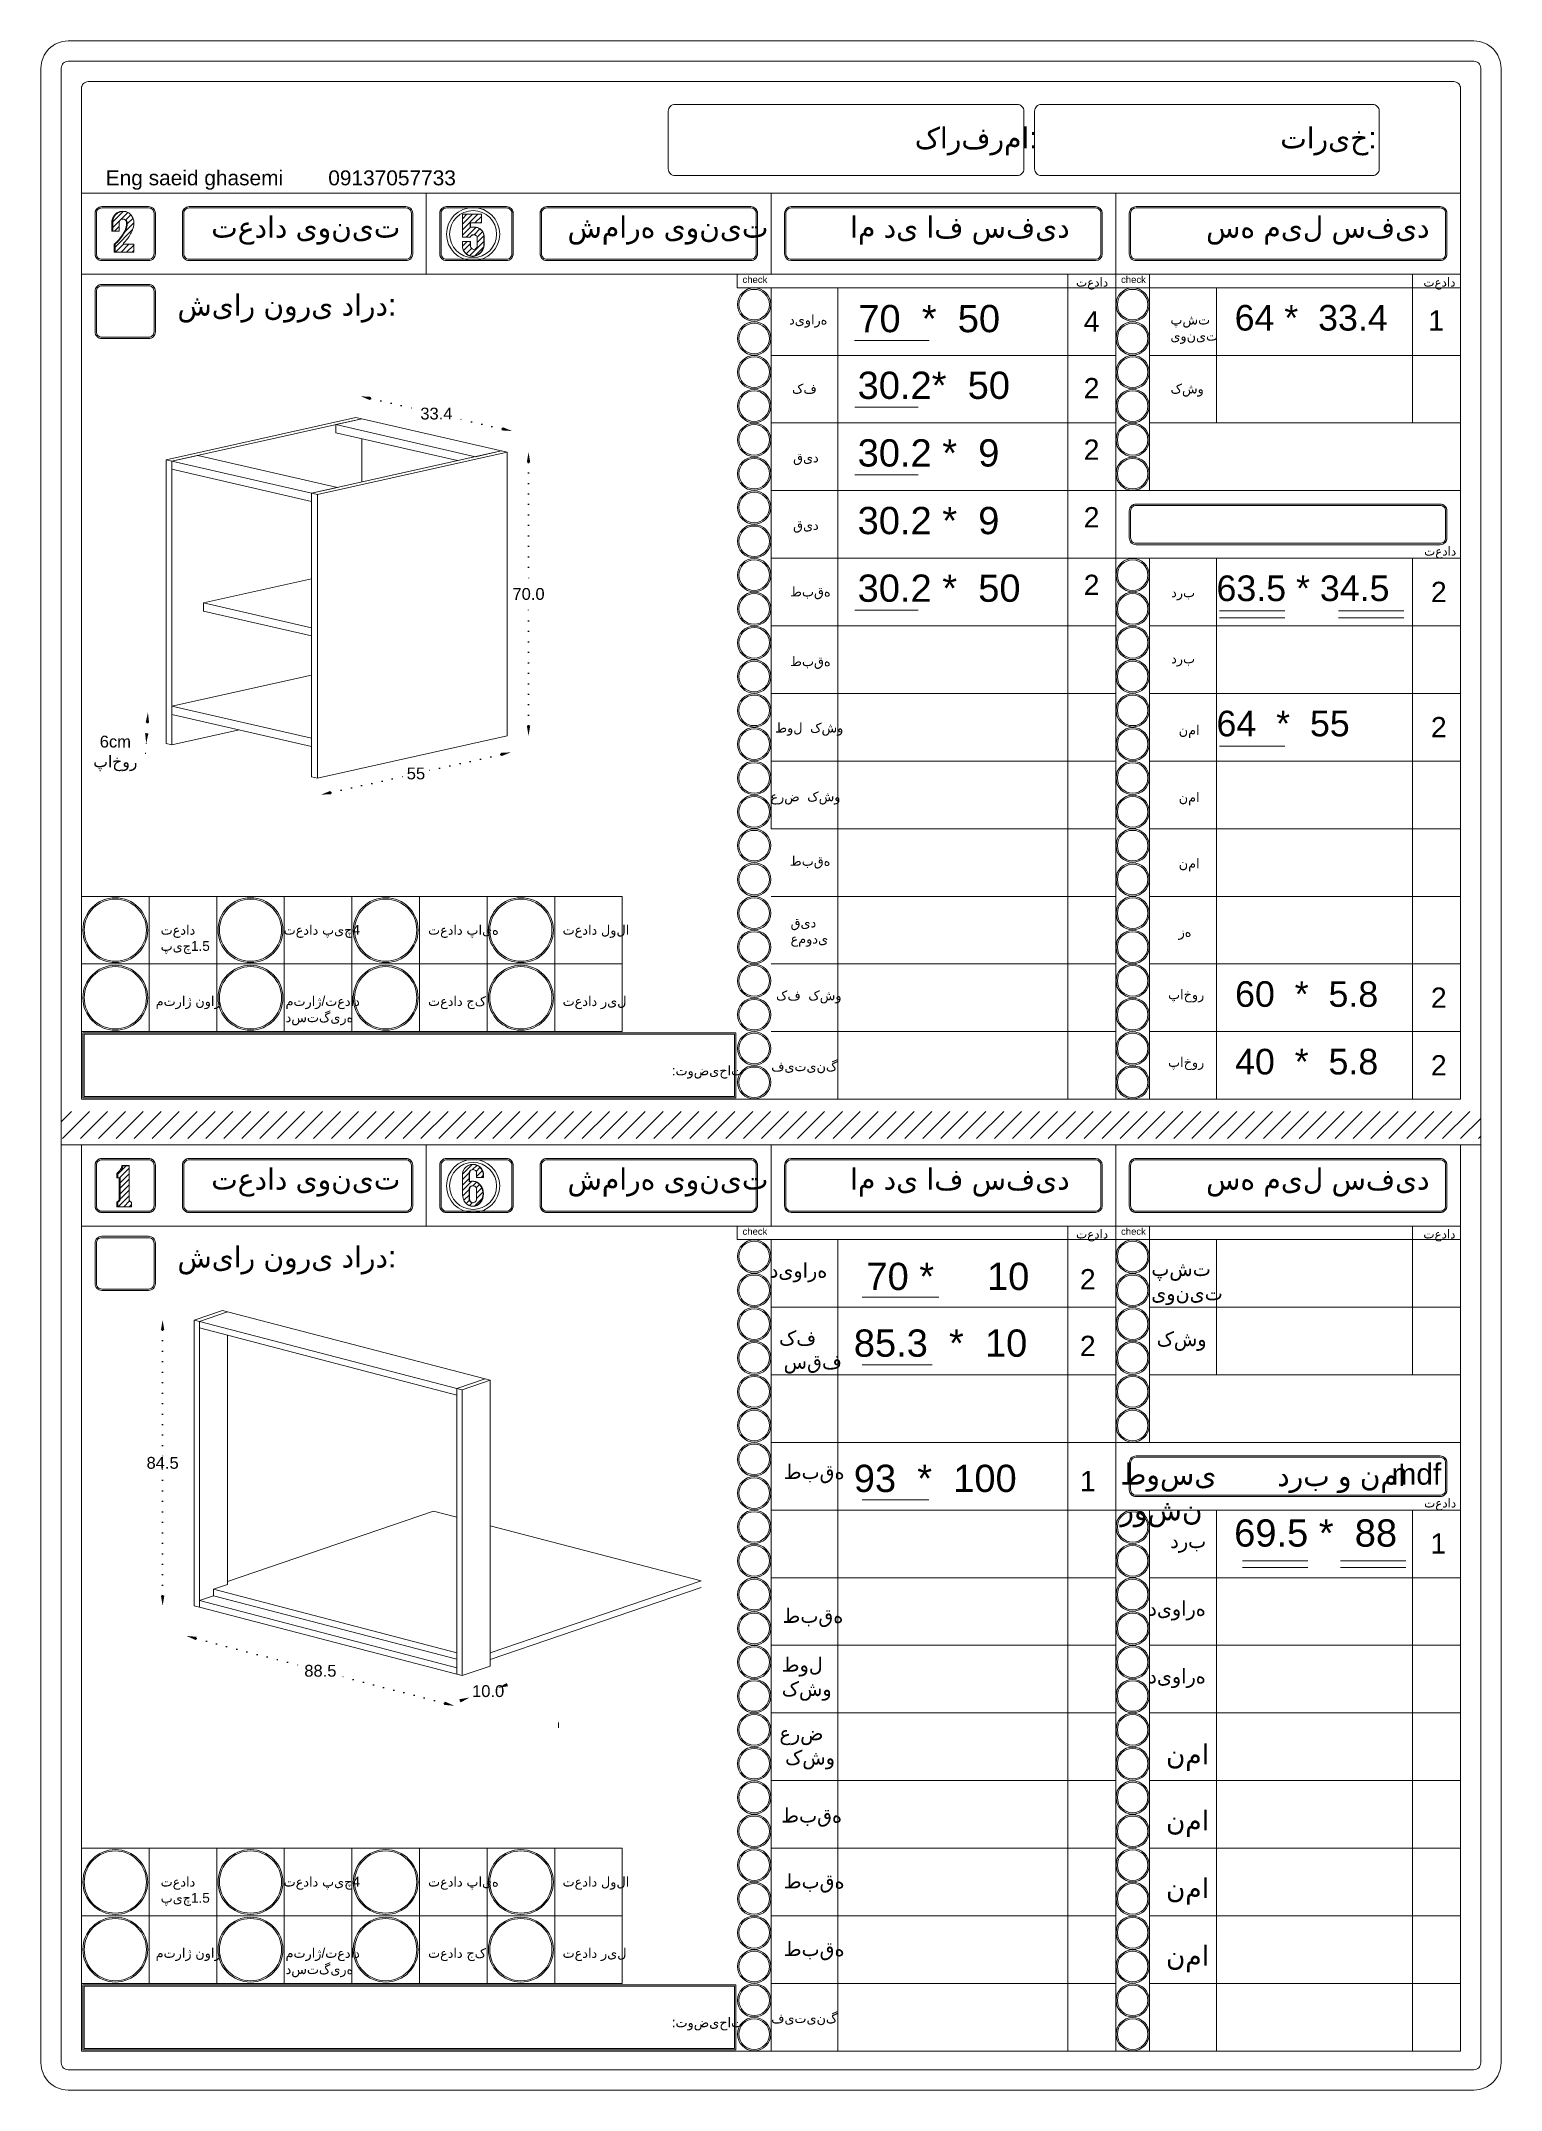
# Model space of a CAD drawing. Header units: inches. Extents: x 168 to 5693, y 62 to 1947.
# Drawn here: x 4770 to 5202, y 1293 to 1899 of the extents above; entities that cross this region are included whole.
import ezdxf

# ---------------------------------------------------------------- set-up
doc = ezdxf.new("R2010")
doc.units = ezdxf.units.IN
doc.header["$MEASUREMENT"] = 0
doc.linetypes.add('ACAD_ISO07W100', pattern=[3, 0, -3])
doc.styles.get("Standard").update_dxf_attribs({"font": 'arial.ttf'})
doc.dimstyles.get("Standard").update_dxf_attribs({"dimtxt": 3.5, "dimasz": 3, "dimexe": 0.18, "dimexo": 0.0625, "dimgap": 0.09, "dimtad": 0, "dimtih": 1, "dimtoh": 1, "dimdec": 1, "dimzin": 0, "dimdsep": 46, "dimtxsty": 'Standard', "dimcen": 0.09, "dimse1": 1, "dimse2": 1, "dimadec": 0, "dimazin": 0, "dimtfac": 1, "dimtdec": 1, "dimtofl": 0, "dimtmove": 0, "dimatfit": 3, "dimfxl": 1, "dimtolj": 1, "dimtzin": 0, "dimarcsym": 0})

msp = doc.modelspace()

# ---------------------------------------------------------------- texts
at = {"lineweight": 20, "attachment_point": 1}
for s, width, gutter_width, heights, insert, char_height in [('{\\fArial|b0|i0|c178|p34;کارفرما:}', 0.2338, 164.79, [0], (5028.05, 1873.54), 6.3113), ('تاریخ:', 0.2338, 164.79, [0], (5136.18, 1873.54), 6.311), ('{\\fArial|b0|i0|c178|p34;Eng saeid ghasemi}', 79.2452, 164.79, [0], (4788.67, 1860.73), 4.4179), ('{\\fArial|b0|i0|c178|p34;09137057733 }', 65.4498, 164.79, [0], (4854.51, 1860.73), 4.4179), ('{\\fArial|b0|i0|c178|p34;تعداد یونیت}', 65.4498, 164.79, [0], (4819.88, 1847.15), 6.3113), ('{\\fArial|b0|i0|c178|p34;شماره یونیت}', 65.4498, 164.79, [0], (4925.3, 1847.15), 6.3113), ('{\\fArial|b0|i0|c178|p34;ام دی اف سفید}', 65.4498, 164.79, [0], (5008.92, 1847.15), 6.3113), ('{\\fArial|b0|i0|c178|p34;سه میل سفید}', 65.4498, 164.79, [0], (5114.24, 1847.15), 6.3113), ('{\\fArial|b0|i0|c178|p34;شیار نوری دارد:}', 65.4498, 164.79, [0], (4809.88, 1824.11), 6.3113), ('{\\fArial|b0|i0|c178|p34;شیار نوری دارد:}', 65.4498, 164.79, [0], (4809.88, 1824.11), 6.3113), ('{\\fArial|b0|i0|c178|p34;check}', 65.4498, 164.79, [0], (4977.08, 1829.45), 2.0101), ('{\\fArial|b0|i0|c178|p34;تعداد }', 65.4498, 164.79, [0], (5075.75, 1829.04), 2.6665), ('{\\fArial|b0|i0|c178|p34;check}', 65.4498, 164.79, [0], (5089.08, 1829.45), 2.0101), ('{\\fArial|b0|i0|c178|p34;تعداد }', 65.4498, 164.79, [0], (5178.51, 1829.04), 2.6665), ('{\\fArial|b0|i0|c178|p34;دیواره }', 14.4624, 164.79, [0], (4990.85, 1818.03), 2.8716), ('70  *  50', 65.2593, 462.54, [8.23], (5011.34, 1820.93), 8.06), ('4{\\fArial|b0|i0|c178|p34; }', 8.5903, 164.79, [0], (5078.03, 1819.06), 6), ('64 *  33.4', 74.3608, 434.7, [7.74], (5122.68, 1820.93), 7.575), ('1{\\fArial|b0|i0|c178|p34; }', 8.5903, 164.79, [0], (5179.98, 1819.33), 6), ('{\\fArial|b0|i0|c178|p34;پشت \\Pیونیت}', 65.4498, 164.79, [0], (5103.67, 1818.03), 2.8716), ('30.2*  50', 65.2593, 462.54, [0], (5011.14, 1801.2), 8.06), ('{\\fArial|b0|i0|c178|p34;کف }', 13.5869, 164.79, [0], (4991.72, 1797.64), 2.8716), ('2', 8.5903, 164.79, [0], (5078.03, 1799.33), 6), ('{\\fArial|b0|i0|c178|p34;کشو }', 65.4498, 164.79, [0], (5103.72, 1797.64), 2.8716), ('{\\fArial|b0|i0|c178|p34;قید }', 13.2704, 164.79, [0], (4992.04, 1777.27), 2.8716), ('30.2 *  9', 65.2593, 462.54, [0], (5011.14, 1781.2), 8.06), ('2{\\fArial|b0|i0|c178|p34; }', 8.5903, 164.79, [0], (5078.03, 1781.14), 6), ('30.2 *  9', 65.2593, 462.54, [0], (5011.14, 1761.2), 8.06), ('2{\\fArial|b0|i0|c178|p34; }', 8.5903, 164.79, [0], (5078.03, 1761.14), 6), ('{\\fArial|b0|i0|c178|p34;قید }', 13.2704, 164.79, [0], (4992.04, 1757.27), 2.8716), ('{\\fArial|b0|i0|c178|p34;تعداد }', 65.4498, 164.79, [0], (5178.73, 1749.48), 2.6665), ('30.2 *  50', 65.2593, 462.54, [0], (5011.14, 1741.2), 8.06), ('2{\\fArial|b0|i0|c178|p34; }', 8.5903, 164.79, [0], (5078.03, 1741.14), 6), ('63.5 * 34.5', 65.2593, 462.54, [8.23], (5117.31, 1740.93), 7.5752), ('{\\fArial|b0|i0|c178|p34;طبقه}', 65.4498, 164.79, [0], (4991.16, 1737.59), 2.8716), ('{\\fArial|b0|i0|c178|p34;درب}', 65.4498, 164.79, [0], (5103.89, 1737.37), 2.8716), ('2', 8.5903, 164.79, [0], (5180.75, 1739.06), 6), ('{\\fArial|b0|i0|c178|p34;طبقه}', 65.4498, 164.79, [0], (4991.16, 1716.99), 2.8716), ('{\\fArial|b0|i0|c178|p34;درب}', 65.4498, 164.79, [0], (5103.89, 1717.82), 2.8716), ('{\\fArial|b0|i0|c178|p34;طول  کشو}', 65.4498, 164.79, [0], (4986.76, 1697.35), 2.8716), ('64  *  55', 65.2593, 462.54, [8.23], (5117.31, 1700.93), 7.575), ('2', 8.5903, 164.79, [0], (5180.75, 1699.06), 6), ('{\\fArial|b0|i0|c178|p34;نما}', 65.4498, 164.79, [0], (5106.13, 1696.65), 2.8716), ('{\\fArial|b0|i0|c178|p34;عرض  کشو}', 65.4498, 164.79, [0], (4985.33, 1677.01), 2.8716), ('{\\fArial|b0|i0|c178|p34;نما}', 65.4498, 164.79, [0], (5106.13, 1676.76), 2.8716), ('{\\fArial|b0|i0|c178|p34;طبقه}', 65.4498, 164.79, [0], (4991.1, 1657.94), 2.8716), ('{\\fArial|b0|i0|c178|p34;نما}', 65.4498, 164.79, [0], (5106.13, 1657.22), 2.8716), ('تعداد \\Pپیچ1.5', 65.4498, 164.79, [0], (4804.91, 1637.57), 2.872), ('تعداد پیچ4', 65.4498, 164.79, [0], (4841.31, 1637.57), 2.872), ('تعداد پایه', 65.4498, 164.79, [0], (4884.03, 1637.57), 2.872), ('تعداد لولا', 65.4498, 164.79, [0], (4923.84, 1637.57), 2.872), ('{\\fArial|b0|i0|c178|p34;قید \\Pعمودی}', 65.4498, 164.79, [0], (4991.3, 1639.72), 2.8716), ('{\\fArial|b0|i0|c178|p34;زه}', 65.4498, 164.79, [0], (5106.11, 1636.96), 2.8716), ('{\\fArial|b0|i0|c178|p34;کف  کشو}', 65.4498, 164.79, [0], (4986.99, 1618.19), 2.8716), ('{\\fArial|b0|i0|c178|p34;پاخور}', 65.4498, 164.79, [0], (5102.98, 1618.47), 2.8716), ('60  *  5.8', 65.2593, 462.54, [8.23], (5122.81, 1620.93), 7.575), ('2', 8.5903, 164.79, [0], (5180.75, 1619.06), 6), ('متراژ نوار', 65.4498, 164.79, [0], (4803.44, 1616.49), 2.872), ('متراژ/تعداد\\Pدستگیره', 65.4498, 164.79, [0], (4841.88, 1616.49), 2.8716), ('تعداد جک', 65.4498, 164.79, [0], (4884.03, 1616.49), 2.872), ('تعداد ریل', 65.4498, 164.79, [0], (4923.84, 1616.49), 2.872), ('40  *  5.8', 65.2593, 462.54, [8.23], (5122.81, 1600.93), 7.575), (':توضیحات', 65.4498, 164.79, [0], (4956.14, 1595.96), 2.872), ('{\\fArial|b0|i0|c178|p34;فیتینگ}', 65.4498, 164.79, [0], (4985.56, 1597.2), 2.8716), ('{\\fArial|b0|i0|c178|p34;پاخور}', 65.4498, 164.79, [0], (5102.98, 1598.47), 2.8716), ('2', 8.5903, 164.79, [0], (5180.75, 1599.06), 6), ('{\\fArial|b0|i0|c178|p34;تعداد یونیت}', 65.4498, 164.79, [0], (4819.88, 1565.63), 6.3113), ('{\\fArial|b0|i0|c178|p34;شماره یونیت}', 65.4498, 164.79, [0], (4925.3, 1565.63), 6.3113), ('{\\fArial|b0|i0|c178|p34;ام دی اف سفید}', 65.4498, 164.79, [0], (5008.92, 1565.63), 6.3113), ('{\\fArial|b0|i0|c178|p34;سه میل سفید}', 65.4498, 164.79, [0], (5114.24, 1565.63), 6.3113), ('{\\fArial|b0|i0|c178|p34;check}', 65.4498, 164.79, [0], (4977.08, 1547.94), 2.0101), ('{\\fArial|b0|i0|c178|p34;تعداد }', 65.4498, 164.79, [0], (5075.75, 1547.53), 2.6665), ('{\\fArial|b0|i0|c178|p34;check}', 65.4498, 164.79, [0], (5089.08, 1547.94), 2.0101), ('{\\fArial|b0|i0|c178|p34;تعداد }', 65.4498, 164.79, [0], (5178.51, 1547.53), 2.6665), ('{\\fArial|b0|i0|c178|p34;شیار نوری دارد:}', 65.4498, 164.79, [0], (4809.88, 1542.59), 6.3113), ('{\\fArial|b0|i0|c178|p34;شیار نوری دارد:}', 65.4498, 164.79, [0], (4809.88, 1542.59), 6.3113), ('{\\fArial|b0|i0|c178|p34;دیواره }', 17.3175, 247.18, [0], (4985.15, 1537.6), 4.3074), ('70 *     10', 61.9823, 462.54, [8.23], (5013.74, 1537.66), 8.0603), ('2{\\fArial|b0|i0|c178|p34; }', 8.5903, 164.79, [0], (5076.89, 1535.79), 6), ('{\\fArial|b0|i0|c178|p34;پشت \\Pیونیت}', 19.3052, 247.18, [0], (5098.01, 1538.05), 4.3074), ('{\\fArial|b0|i0|c178|p34;کف }', 15.3367, 247.18, [0], (4987.89, 1517.6), 4.3074), ('85.3  *  10', 65.2593, 462.54, [0], (5010, 1517.93), 8.0603), ('2{\\fArial|b0|i0|c178|p34; }', 8.5903, 164.79, [0], (5076.89, 1516.07), 6), ('{\\fArial|b0|i0|c178|p34;کشو }', 17.7019, 247.18, [0], (5099.61, 1517.33), 4.3074), ('{\\fArial|b0|i0|c178|p34;سقف}', 20.995, 247.18, [0], (4989.24, 1510.63), 4.3074), ('mdf', 37.9785, 164.79, [0], (5169.09, 1478.34), 6.311), ('{\\fArial|b0|i0|c178|p34;طبقه}', 16.0176, 247.18, [0], (4989.29, 1478.02), 4.3074), ('93  *  100', 65.2593, 462.54, [0], (5010, 1477.93), 8.06), ('1{\\fArial|b0|i0|c178|p34; }', 8.5903, 164.79, [0], (5076.89, 1476.07), 6), ('{\\fArial|b0|i0|c178|p34;طوسی روشن}', 48.0902, 164.79, [0], (5088.88, 1478.34), 6.3113), ('{\\fArial|b0|i0|c178|p34;درب و نما}', 65.4498, 164.79, [0], (5135.25, 1477.94), 6.3113), ('{\\fArial|b0|i0|c178|p34;تعداد }', 65.4498, 164.79, [0], (5178.73, 1467.96), 2.6665), ('69.5 *  88', 65.2593, 462.54, [8.23], (5122.54, 1461.77), 8.06), ('{\\fArial|b0|i0|c178|p34;درب}', 17.3175, 247.18, [0], (5103.65, 1457.6), 4.3074), ('1{\\fArial|b0|i0|c178|p34; }', 8.5903, 164.79, [0], (5180.6, 1457.63), 6), ('{\\fArial|b0|i0|c178|p34;دیواره }', 17.3175, 247.18, [0], (5097.15, 1437.6), 4.3074), ('{\\fArial|b0|i0|c178|p34;طبقه}', 14.1457, 164.79, [0], (4988.93, 1435.47), 4.3074), ('{\\fArial|b0|i0|c178|p34;طول \\Pکشو}', 17.6756, 164.79, [0], (4988.69, 1421.03), 4.3074), ('{\\fArial|b0|i0|c178|p34;دیواره }', 17.3175, 247.18, [0], (5097.15, 1417.6), 4.3074), ('{\\fArial|b0|i0|c178|p34;عرض \\P کشو}', 18.5758, 164.79, [0], (4988.01, 1400.73), 4.3074), ('{\\fArial|b0|i0|c178|p34;نما}', 11.1787, 164.79, [0], (5102.36, 1395.24), 5.927), ('{\\fArial|b0|i0|c178|p34;طبقه}', 14.2061, 164.79, [0], (4988.55, 1376.42), 4.3074), ('{\\fArial|b0|i0|c178|p34;نما}', 11.1787, 164.79, [0], (5102.36, 1375.7), 5.927), ('تعداد \\Pپیچ1.5', 65.4498, 164.79, [0], (4804.91, 1356.06), 2.872), ('تعداد پیچ4', 65.4498, 164.79, [0], (4841.31, 1356.06), 2.872), ('تعداد پایه', 65.4498, 164.79, [0], (4884.03, 1356.06), 2.872), ('تعداد لولا', 65.4498, 164.79, [0], (4923.84, 1356.06), 2.872), ('{\\fArial|b0|i0|c178|p34;طبقه}', 98.1747, 247.18, [0], (4989.29, 1356.93), 4.3074), ('{\\fArial|b0|i0|c178|p34;نما}', 11.1787, 164.79, [0], (5102.36, 1355.7), 5.927), ('متراژ نوار', 65.4498, 164.79, [0], (4803.44, 1334.97), 2.872), ('متراژ/تعداد\\Pدستگیره', 65.4498, 164.79, [0], (4841.88, 1334.97), 2.8716), ('تعداد جک', 65.4498, 164.79, [0], (4884.03, 1334.97), 2.872), ('تعداد ریل', 65.4498, 164.79, [0], (4923.84, 1334.97), 2.872), ('{\\fArial|b0|i0|c178|p34;طبقه}', 98.1747, 247.18, [0], (4989.29, 1336.93), 4.3074), ('{\\fArial|b0|i0|c178|p34;نما}', 11.1787, 164.79, [0], (5102.36, 1335.7), 5.927), ('{\\fArial|b0|i0|c178|p34;فیتینگ}', 65.4498, 164.79, [0], (4985.56, 1315.68), 2.8716), ('{\\fArial|b0|i0|c178|p34;فیتینگ}', 65.4498, 164.79, [0], (4985.56, 1315.68), 2.8716), (':توضیحات', 65.4498, 164.79, [0], (4956.14, 1314.44), 2.872)]:
    msp.add_mtext_dynamic_manual_height_columns(s, width=width, gutter_width=gutter_width, heights=heights, dxfattribs=dict(at, insert=insert, char_height=char_height))

# ---------------------------------------------------------------- blocks, each defined once
blk = doc.blocks.new('*D242')
at = {"color": 0, "linetype": 'ACAD_ISO07W100', "lineweight": -2, "transparency": 16777216}
for p, q in [((4800.98, 1697.42), (4800.8, 1694.28)), ((4800.64, 1691.28), (4800.48, 1688.29)), ((4800.48, 1688.29), (4797.48, 1688.29))]:
    blk.add_line(p, q, dxfattribs=at)
at = {"color": 0, "transparency": 16777216}
for points in [[(4800.48, 1697.45), (4801.48, 1697.39), (4801.14, 1700.42)], [(4800.31, 1694.3), (4801.3, 1694.25), (4800.64, 1691.28)]]:
    blk.add_solid(points, dxfattribs=at)
at = {"layer": 'Defpoints', "color": 0, "transparency": 16777216}
for p in [(4808.75, 1700, 9.24), (4800.64, 1691.28), (4808.25, 1690.87, 9.24)]:
    blk.add_point(p, dxfattribs=at)
at = {"color": 0, "lineweight": 20, "transparency": 16777216, "insert": (4791.51, 1688.29), "char_height": 3.5, "attachment_point": 5}
blk.add_mtext('\\A1;6cm\\P{\\fArial|b0|i0|c178|p34;پاخور}', dxfattribs=at)
blk = doc.blocks.new('*D243')
at = {"color": 0, "linetype": 'ACAD_ISO07W100', "lineweight": -2, "transparency": 16777216}
for p, q in [((4913.76, 1774.37), (4913.76, 1737.32)), ((4913.76, 1696.52), (4913.76, 1733.57))]:
    blk.add_line(p, q, dxfattribs=at)
at = {"color": 0, "transparency": 16777216}
for points in [[(4913.26, 1774.37), (4914.26, 1774.37), (4913.76, 1777.37)], [(4913.26, 1696.52), (4914.26, 1696.52), (4913.76, 1693.52)]]:
    blk.add_solid(points, dxfattribs=at)
at = {"layer": 'Defpoints', "color": 0, "transparency": 16777216}
for p in [(4907.44, 1777.37), (4913.76, 1777.37), (4907.44, 1693.52)]:
    blk.add_point(p, dxfattribs=at)
at = {"color": 0, "lineweight": 20, "transparency": 16777216, "insert": (4913.76, 1735.44), "char_height": 3.5, "attachment_point": 5}
blk.add_mtext('\\A1;70.0', dxfattribs=at)
blk = doc.blocks.new('*D244')
at = {"color": 0, "linetype": 'ACAD_ISO07W100', "lineweight": -2, "transparency": 16777216}
for p, q in [((4905.6, 1687.97), (4883.06, 1682.94)), ((4855.3, 1676.74), (4877.84, 1681.77))]:
    blk.add_line(p, q, dxfattribs=at)
at = {"color": 0, "transparency": 16777216}
for points in [[(4905.5, 1688.46), (4905.71, 1687.48), (4908.53, 1688.62)], [(4855.19, 1677.23), (4855.41, 1676.25), (4852.37, 1676.09)]]:
    blk.add_solid(points, dxfattribs=at)
at = {"layer": 'Defpoints', "color": 0, "transparency": 16777216}
for p in [(4907.44, 1693.52), (4851.28, 1680.99), (4852.37, 1676.09)]:
    blk.add_point(p, dxfattribs=at)
at = {"color": 0, "lineweight": 20, "transparency": 16777216, "insert": (4880.45, 1682.35), "char_height": 3.5, "attachment_point": 5}
blk.add_mtext('\\A1;55', dxfattribs=at)
blk = doc.blocks.new('*D245')
at = {"color": 0, "linetype": 'ACAD_ISO07W100', "lineweight": -2, "transparency": 16777216}
for p, q in [((4867.05, 1793.25), (4881.88, 1789.85)), ((4905.96, 1784.32), (4891.13, 1787.72))]:
    blk.add_line(p, q, dxfattribs=at)
at = {"color": 0, "transparency": 16777216}
for points in [[(4867.16, 1793.74), (4866.94, 1792.76), (4864.13, 1793.92)], [(4906.07, 1784.8), (4905.84, 1783.83), (4908.88, 1783.65)]]:
    blk.add_solid(points, dxfattribs=at)
at = {"layer": 'Defpoints', "color": 0, "transparency": 16777216}
for p in [(4864.13, 1793.92), (4862.69, 1787.65), (4907.44, 1777.37)]:
    blk.add_point(p, dxfattribs=at)
at = {"color": 0, "lineweight": 20, "transparency": 16777216, "insert": (4886.5, 1788.78), "char_height": 3.5, "attachment_point": 5}
blk.add_mtext('\\A1;33.4', dxfattribs=at)
blk = doc.blocks.new('*D266')
at = {"color": 0, "linetype": 'ACAD_ISO07W100', "lineweight": -2, "transparency": 16777216}
for p, q in [((4805.5, 1517.73), (4805.5, 1480.35)), ((4805.5, 1439.22), (4805.5, 1476.6))]:
    blk.add_line(p, q, dxfattribs=at)
at = {"color": 0, "transparency": 16777216}
for points in [[(4805, 1517.73), (4806, 1517.73), (4805.5, 1520.73)], [(4805, 1439.22), (4806, 1439.22), (4805.5, 1436.22)]]:
    blk.add_solid(points, dxfattribs=at)
at = {"layer": 'Defpoints', "color": 0, "transparency": 16777216}
for p in [(4805.5, 1520.73), (4814.86, 1520.73), (4814.86, 1436.22)]:
    blk.add_point(p, dxfattribs=at)
at = {"color": 0, "lineweight": 20, "transparency": 16777216, "insert": (4805.5, 1478.47), "char_height": 3.5, "attachment_point": 5}
blk.add_mtext('\\A1;84.5', dxfattribs=at)
blk = doc.blocks.new('*D267')
at = {"color": 0, "linetype": 'ACAD_ISO07W100', "lineweight": -2, "transparency": 16777216}
for p, q in [((4815.44, 1426.55), (4847.51, 1418.18)), ((4888.89, 1407.39), (4856.82, 1415.76))]:
    blk.add_line(p, q, dxfattribs=at)
at = {"color": 0, "transparency": 16777216}
for points in [[(4815.57, 1427.03), (4815.32, 1426.06), (4812.54, 1427.3)], [(4889.01, 1407.88), (4888.76, 1406.91), (4891.79, 1406.64)]]:
    blk.add_solid(points, dxfattribs=at)
at = {"layer": 'Defpoints', "color": 0, "transparency": 16777216}
for p in [(4814.86, 1436.22), (4894.12, 1415.55), (4891.79, 1406.64)]:
    blk.add_point(p, dxfattribs=at)
at = {"color": 0, "lineweight": 20, "transparency": 16777216, "insert": (4852.17, 1416.97), "char_height": 3.5, "attachment_point": 5}
blk.add_mtext('\\A1;88.5', dxfattribs=at)
blk = doc.blocks.new('*D268')
at = {"color": 0, "linetype": 'ACAD_ISO07W100', "lineweight": -2, "transparency": 16777216}
for p, q in [((4907.49, 1412.89), (4910.33, 1413.86)), ((4893.49, 1408.11), (4890.65, 1407.14))]:
    blk.add_line(p, q, dxfattribs=at)
at = {"color": 0, "transparency": 16777216}
for points in [[(4907.33, 1413.36), (4907.65, 1412.41), (4904.65, 1411.92)], [(4893.33, 1408.58), (4893.65, 1407.63), (4896.33, 1409.08)]]:
    blk.add_solid(points, dxfattribs=at)
at = {"layer": 'Defpoints', "color": 0, "transparency": 16777216}
for p in [(4902.44, 1418.39), (4894.12, 1415.55), (4896.33, 1409.08)]:
    blk.add_point(p, dxfattribs=at)
at = {"color": 0, "lineweight": 20, "transparency": 16777216, "insert": (4901.81, 1410.95), "char_height": 3.5, "attachment_point": 5}
blk.add_mtext('\\A1;10.0', dxfattribs=at)

# ---------------------------------------------------------------- dimensions: what is measured, and where the dimension line sits
at = {"lineweight": 20}
for p1, p2, distance, text, picture, middle in [((4907.44, 1777.37), (4862.69, 1787.65), -6.44, '33.4', '*D245', (4886.5, 1788.78)), ((4808.75, 1700), (4808.25, 1690.87), -7.62, '6cm\\P{\\fArial|b0|i0|c178|p34;پاخور}', '*D242', (4791.51, 1688.29, -9.24)), ((4907.44, 1693.52), (4851.28, 1680.99), 5.02, '55', '*D244', (4880.45, 1682.35)), ((4814.86, 1436.22), (4894.12, 1415.55), -9.21, '88.5', '*D267', (4852.17, 1416.97))]:
    dim = msp.add_aligned_dim(p1=p1, p2=p2, distance=distance, text=text, dimstyle='Standard', dxfattribs=at)
    dim.commit()
    dim.dimension.update_dxf_attribs({"geometry": picture, "text_midpoint": middle})
dim = msp.add_linear_dim(base=(4913.76, 1777.37), p1=(4907.44, 1693.52), p2=(4907.44, 1777.37), angle=90, text='70.0', dimstyle='Standard', dxfattribs=at)
dim.commit()
dim.dimension.update_dxf_attribs({"geometry": '*D243', "text_midpoint": (4913.76, 1735.44)})
dim = msp.add_linear_dim(base=(4805.5, 1520.73), p1=(4814.86, 1436.22), p2=(4814.86, 1520.73), angle=270, dimstyle='Standard', dxfattribs=at)
dim.commit()
dim.dimension.update_dxf_attribs({"geometry": '*D266', "text_midpoint": (4805.5, 1478.47)})
dim = msp.add_linear_dim(base=(4896.33, 1409.08), p1=(4902.44, 1418.39), p2=(4894.12, 1415.55), angle=198.85575, text='10.0', dimstyle='Standard', dxfattribs=at)
dim.commit()
dim.dimension.update_dxf_attribs({"geometry": '*D268', "text_midpoint": (4901.81, 1410.95), "dimtype": 161})

# ---------------------------------------------------------------- hatches: boundary and pattern name
at = {"lineweight": 20}
h = msp.add_hatch(dxfattribs=at)
h.set_pattern_fill('ANSI31', color=256, scale=9.218651)
h.set_pattern_definition([(45, (4064.9948, 2387.5991), (-0.8148213, 0.8148213), [])])
h.paths.add_polyline_path([(4796.95, 1838.87), (4793.91, 1838.87), (4793.91, 1839.23), (4794.22, 1839.53), (4794.52, 1839.84), (4794.81, 1840.16), (4795.08, 1840.49), (4795.34, 1840.83), (4795.58, 1841.18), (4795.81, 1841.55), (4796.02, 1841.92), (4796.22, 1842.3), (4796.4, 1842.69), (4796.57, 1843.08), (4796.62, 1843.24), (4796.72, 1843.48), (4796.8, 1843.74), (4796.86, 1843.99), (4796.92, 1844.25), (4796.96, 1844.51), (4796.98, 1844.78), (4797, 1845.04), (4797, 1845.31), (4796.98, 1845.57), (4796.95, 1845.84), (4796.7, 1846.73), (4796.2, 1847.52), (4795.5, 1848.13), (4794.73, 1848.48), (4793.94, 1848.6), (4793.02, 1848.47), (4792.19, 1848.08), (4791.49, 1847.47), (4791, 1846.69), (4790.74, 1845.81), (4790.75, 1844.88), (4790.75, 1842.76), (4792.65, 1842.76), (4792.65, 1845.55), (4792.83, 1845.89), (4793.08, 1846.13), (4793.39, 1846.28), (4793.73, 1846.33), (4793.94, 1846.3), (4794.07, 1846.28), (4794.07, 1846.28), (4794.27, 1846.25), (4794.58, 1846.09), (4794.82, 1845.86), (4794.98, 1845.55), (4795.04, 1845.22), (4795.04, 1845), (4795.03, 1844.79), (4795.01, 1844.57), (4794.98, 1844.36), (4794.94, 1844.15), (4794.89, 1843.94), (4794.83, 1843.73), (4794.76, 1843.53), (4794.68, 1843.33), (4794.59, 1843.13), (4794.48, 1842.91), (4794.28, 1842.5), (4794.05, 1842.09), (4793.82, 1841.7), (4793.56, 1841.31), (4793.3, 1840.94), (4793.02, 1840.57), (4792.72, 1840.22), (4792.42, 1839.87), (4792.1, 1839.54), (4791.77, 1839.22), (4791.42, 1838.91), (4791.42, 1836.56), (4796.95, 1836.56)])
h = msp.add_hatch(dxfattribs=at)
h.set_pattern_fill('ANSI31', color=256, scale=9.218651)
h.set_pattern_definition([(45, (4219.3779, 2387.2968), (-0.8148213, 0.8148213), [])])
h.paths.add_polyline_path([(4899.92, 1842.91), (4899.69, 1843.16), (4899.43, 1843.38), (4899.14, 1843.57), (4898.83, 1843.72), (4898.56, 1843.81), (4898.25, 1843.88), (4897.88, 1843.91), (4896.53, 1843.91), (4896.53, 1845.22), (4899.81, 1845.22), (4899.81, 1847.74), (4894.21, 1847.74), (4894.21, 1840.98), (4896.53, 1840.98), (4896.62, 1841.19), (4896.75, 1841.37), (4896.91, 1841.51), (4897.1, 1841.62), (4897.31, 1841.69), (4897.55, 1841.72), (4897.8, 1841.69), (4898.01, 1841.62), (4898.2, 1841.51), (4898.37, 1841.36), (4898.5, 1841.18), (4898.59, 1840.98), (4898.59, 1838.4), (4898.55, 1838.14), (4898.45, 1837.89), (4898.29, 1837.68), (4898.08, 1837.52), (4897.84, 1837.42), (4897.58, 1837.38), (4897.31, 1837.42), (4897.07, 1837.52), (4896.84, 1837.7), (4896.66, 1837.93), (4896.56, 1838.17), (4896.53, 1838.43), (4896.53, 1839.69), (4894.21, 1839.69), (4894.21, 1838.4), (4894.24, 1837.98), (4894.32, 1837.57), (4894.44, 1837.22), (4894.63, 1836.85), (4894.87, 1836.51), (4895.14, 1836.2), (4895.46, 1835.93), (4895.81, 1835.71), (4896.18, 1835.53), (4896.58, 1835.41), (4896.99, 1835.34), (4897.4, 1835.33), (4897.79, 1835.4), (4898.16, 1835.52), (4898.53, 1835.68), (4898.87, 1835.87), (4899.19, 1836.1), (4899.48, 1836.36), (4899.75, 1836.65), (4899.98, 1836.97), (4900.18, 1837.31), (4900.34, 1837.67), (4900.46, 1838.04), (4900.54, 1838.43), (4900.54, 1840.98), (4900.54, 1841.33), (4900.5, 1841.67), (4900.41, 1842), (4900.29, 1842.32), (4900.12, 1842.63)])
h = msp.add_hatch(dxfattribs=at)
h.set_pattern_fill('ANSI31', color=256, scale=30)
h.set_pattern_definition([(45, (2573.282, 1286.2905), (-2.6516504, 2.6516504), [])])
h.paths.add_polyline_path([(5195.5, 1582.39), (4775.5, 1582.39), (4775.5, 1574.39), (5195.5, 1574.39)])
h = msp.add_hatch(dxfattribs=at)
h.set_pattern_fill('ANSI31', color=256, scale=9.218651)
h.set_pattern_definition([(45, (4046.3445, 2105.4145), (-0.8148213, 0.8148213), [])])
h.paths.add_polyline_path([(4796.11, 1555.66), (4796.02, 1555.71), (4795.94, 1555.76), (4795.86, 1555.82), (4795.79, 1555.89), (4795.73, 1555.97), (4795.68, 1556.06), (4795.64, 1556.15), (4795.61, 1556.25), (4795.59, 1556.35), (4795.58, 1556.45), (4795.58, 1566.37), (4793.72, 1566.37), (4793.69, 1566.14), (4793.64, 1565.91), (4793.58, 1565.69), (4793.49, 1565.47), (4793.39, 1565.26), (4793.26, 1565.06), (4793.12, 1564.88), (4792.97, 1564.7), (4792.8, 1564.54), (4792.62, 1564.4), (4792.42, 1564.27), (4792.22, 1564.15), (4792.22, 1562.75), (4792.62, 1562.75), (4792.93, 1562.73), (4792.93, 1556.49), (4792.92, 1556.39), (4792.9, 1556.29), (4792.86, 1556.2), (4792.82, 1556.12), (4792.77, 1556.03), (4792.71, 1555.96), (4792.64, 1555.89), (4792.57, 1555.82), (4792.49, 1555.77), (4792.4, 1555.72), (4792.31, 1555.69), (4792.22, 1555.66), (4792.22, 1554.23), (4796.3, 1554.23), (4796.3, 1555.61), (4796.21, 1555.63)])
h = msp.add_hatch(dxfattribs=at)
h.set_pattern_fill('ANSI31', color=256, scale=9.218651)
h.set_pattern_definition([(45, (4237.4537, 2106.5191), (-0.8148213, 0.8148213), [])])
h.paths.add_polyline_path([(4899.33, 1560.71), (4899.14, 1560.93), (4898.92, 1561.12), (4898.69, 1561.29), (4898.44, 1561.44), (4898.18, 1561.56), (4897.91, 1561.66), (4897.62, 1561.73), (4897.34, 1561.77), (4897.05, 1561.78), (4896.85, 1561.77), (4896.59, 1561.73), (4896.31, 1561.65), (4896.19, 1561.64), (4896.19, 1564.15), (4896.23, 1564.42), (4896.33, 1564.67), (4896.49, 1564.88), (4896.71, 1565.04), (4896.95, 1565.15), (4897.08, 1565.19), (4897.35, 1565.22), (4897.62, 1565.19), (4897.87, 1565.09), (4898.08, 1564.92), (4898.25, 1564.71), (4898.35, 1564.46), (4898.39, 1564.19), (4898.39, 1562.9), (4900.29, 1562.9), (4900.29, 1564.15), (4900.07, 1564.84), (4899.71, 1565.46), (4899.21, 1565.99), (4898.61, 1566.38), (4897.93, 1566.63), (4897.22, 1566.71), (4897.21, 1566.71), (4896.49, 1566.63), (4895.88, 1566.4), (4895.32, 1566.04), (4894.82, 1565.51), (4894.45, 1564.88), (4894.23, 1564.19), (4894.23, 1558.15), (4894.24, 1557.89), (4894.26, 1557.64), (4894.29, 1557.38), (4894.32, 1557.12), (4894.38, 1556.87), (4894.44, 1556.62), (4894.48, 1556.46), (4894.73, 1555.89), (4895.09, 1555.37), (4895.55, 1554.95), (4896.01, 1554.67), (4896.56, 1554.49), (4897.18, 1554.43), (4897.8, 1554.49), (4898.39, 1554.69), (4898.92, 1555), (4899.09, 1555.16), (4899.33, 1555.41), (4899.74, 1556), (4900.04, 1556.65), (4900.23, 1557.35), (4900.29, 1558.06), (4900.23, 1558.78), (4900.04, 1559.47), (4899.74, 1560.12)])
h.paths.add_polyline_path([(4896.23, 1559.69), (4896.33, 1559.94), (4896.49, 1560.16), (4896.71, 1560.32), (4896.95, 1560.42), (4897.22, 1560.46), (4897.35, 1560.45), (4897.62, 1560.42), (4897.87, 1560.32), (4898.08, 1560.15), (4898.25, 1559.93), (4898.35, 1559.68), (4898.39, 1559.42), (4898.39, 1556.46), (4898.35, 1556.2), (4898.25, 1555.95), (4898.08, 1555.73), (4897.87, 1555.57), (4897.62, 1555.46), (4897.35, 1555.43), (4897.08, 1555.46), (4896.95, 1555.51), (4896.83, 1555.57), (4896.71, 1555.62), (4896.49, 1555.78), (4896.33, 1555.99), (4896.23, 1556.24), (4896.19, 1556.51), (4896.19, 1559.43)], flags=16)

# ---------------------------------------------------------------- linework, layer by layer
for p, q in [((4781.5, 1586.03), (4781.5, 1885)), ((5189.5, 1854.03), (4781.5, 1854.03)), ((4781.5, 1675.05), (4781.5, 1854.03)), ((4801.35, 1850.03), (4787.5, 1850.03)), ((4877.5, 1850.03), (4813.35, 1850.03)), ((4883.5, 1830.03), (4883.5, 1854.03)), ((4907.21, 1850.03), (4889.5, 1850.03)), ((4979.5, 1850.03), (4919.21, 1850.03)), ((4985.5, 1830.03), (4985.5, 1854.03)), ((4985.5, 1854.03), (4985.5, 1834.03)), ((5081.5, 1850.03), (4991.5, 1850.03)), ((5087.5, 1830.03), (5087.5, 1854.03)), ((5183.5, 1850.03), (5093.5, 1850.03)), ((4785.5, 1836.03), (4785.5, 1848.03)), ((4803.35, 1848.03), (4803.35, 1836.03)), ((4811.35, 1836.03), (4811.35, 1848.03)), ((4879.5, 1836.03), (4879.5, 1848.03)), ((4887.5, 1848.03), (4887.5, 1836.03)), ((4896.56, 1845.22), (4896.56, 1843.93)), ((4899.81, 1847.74), (4899.81, 1845.22)), ((4909.21, 1836.03), (4909.21, 1848.03)), ((4917.21, 1836.03), (4917.21, 1848.03)), ((4981.5, 1848.03), (4981.5, 1836.03)), ((4989.5, 1836.03), (4989.5, 1848.03)), ((5083.5, 1848.03), (5083.5, 1836.03)), ((5091.5, 1836.03), (5091.5, 1848.03)), ((5185.5, 1836.03), (5185.5, 1848.03)), ((4894.21, 1840.98), (4896.53, 1840.98)), ((4897.07, 1837.52), (4896.86, 1837.68)), ((4897.31, 1837.42), (4897.07, 1837.52)), ((4897.58, 1837.38), (4897.31, 1837.42)), ((4897.58, 1841.71), (4897.8, 1841.69)), ((4897.84, 1837.42), (4897.58, 1837.38)), ((4897.8, 1841.69), (4898.01, 1841.62)), ((4898.08, 1837.52), (4897.84, 1837.42)), ((4898.01, 1841.62), (4898.2, 1841.51)), ((4898.29, 1837.68), (4898.08, 1837.52)), ((4898.2, 1841.51), (4898.37, 1841.36)), ((4898.45, 1837.89), (4898.29, 1837.68)), ((4898.37, 1841.36), (4898.5, 1841.18)), ((4898.55, 1838.14), (4898.45, 1837.89)), ((4898.5, 1841.18), (4898.59, 1840.98)), ((4898.59, 1838.4), (4898.55, 1838.14)), ((4898.59, 1840.98), (4898.59, 1838.4)), ((4787.5, 1834.03), (4801.35, 1834.03)), ((4877.5, 1834.03), (4813.35, 1834.03)), ((4889.5, 1834.03), (4907.21, 1834.03)), ((4979.5, 1834.03), (4919.21, 1834.03)), ((4991.5, 1834.03), (5081.5, 1834.03)), ((5093.5, 1834.03), (5183.5, 1834.03)), ((5189.5, 1834.03), (5189.5, 1586.03)), ((4781.5, 1830.03), (5189.5, 1830.03)), ((4781.5, 1830.03), (5189.5, 1830.03)), ((4975.5, 1830.03), (4975.5, 1826.03)), ((4975.5, 1826.03), (5189.5, 1826.03)), ((4985.5, 1670.03), (4985.5, 1826.03)), ((4985.5, 1666.03), (4985.5, 1826.03)), ((4985.5, 1826.03), (4985.5, 1806.03)), ((5005.31, 1826.03), (5005.31, 1586.03)), ((5073.33, 1586.03), (5073.33, 1830.03)), ((5087.5, 1830.03), (5087.5, 1806.03)), ((5087.5, 1670.03), (5087.5, 1826.03)), ((5087.5, 1586.03), (5087.5, 1826.03)), ((5097.5, 1830.03), (5097.5, 1806.03)), ((5097.5, 1786.03), (5097.5, 1826.03)), ((5097.5, 1766.03), (5097.5, 1826.03)), ((5097.5, 1766.03), (5097.5, 1826.03)), ((5097.5, 1826.03), (5097.5, 1806.03)), ((5117.31, 1826.03), (5117.31, 1786.03)), ((5175.28, 1786.03), (5175.28, 1830.03)), ((4985.5, 1806.03), (5087.5, 1806.03)), ((5010.2, 1810.43), (5032.33, 1810.43)), ((5097.5, 1806.03), (5189.5, 1806.03)), ((5010.33, 1790.7), (5029.03, 1790.7)), ((4985.5, 1786.03), (5087.5, 1786.03)), ((5189.5, 1786.03), (5097.5, 1786.03)), ((5189.5, 1786.03), (5169.5, 1786.03)), ((5010.33, 1770.7), (5029.03, 1770.7)), ((4985.5, 1766.03), (5189.5, 1766.03)), ((5091.5, 1752.03), (5091.5, 1760.03)), ((5183.5, 1762.03), (5093.5, 1762.03)), ((5185.5, 1760.03), (5185.5, 1752.03)), ((4985.5, 1746.03), (5087.5, 1746.03)), ((5189.5, 1746.03), (5087.5, 1746.03)), ((5183.5, 1750.03), (5093.5, 1750.03)), ((5097.5, 1646.03), (5097.5, 1746.03)), ((5097.5, 1670.03), (5097.5, 1746.03)), ((5097.5, 1666.03), (5097.5, 1746.03)), ((5117.31, 1746.03), (5117.31, 1646.03)), ((5175.28, 1746.03), (5175.28, 1586.03)), ((4817.58, 1732.79), (4817.58, 1730.4)), ((5010.33, 1730.7), (5029.03, 1730.7)), ((5118.2, 1730.43), (5137.53, 1730.43)), ((5118.2, 1728.41), (5137.53, 1728.41)), ((5153.37, 1730.43), (5172.71, 1730.43)), ((5153.37, 1728.41), (5172.71, 1728.41)), ((4985.5, 1726.03), (5087.5, 1726.03)), ((4985.5, 1726.03), (5005.31, 1726.03)), ((4985.5, 1726.03), (5087.5, 1726.03)), ((5054.01, 1726.03), (5087.5, 1726.03)), ((5097.5, 1726.03), (5189.5, 1726.03)), ((5097.5, 1626.03), (5097.5, 1726.03)), ((5117.31, 1726.03), (5117.31, 1626.03)), ((4985.5, 1706.03), (5005.31, 1706.03)), ((4985.5, 1706.03), (5087.5, 1706.03)), ((5097.5, 1706.03), (5189.5, 1706.03)), ((5097.5, 1706.03), (5189.5, 1706.03)), ((5097.5, 1606.03), (5097.5, 1706.03)), ((5117.31, 1706.03), (5117.31, 1606.03)), ((4985.5, 1686.03), (5087.5, 1686.03)), ((5097.5, 1686.03), (5097.5, 1666.03)), ((5097.5, 1686.03), (5189.5, 1686.03)), ((5097.5, 1586.03), (5097.5, 1686.03)), ((5117.31, 1686.03), (5117.31, 1586.03)), ((5118.2, 1690.43), (5137.53, 1690.43)), ((4985.5, 1666.03), (5087.5, 1666.03)), ((5073.33, 1666.03), (5087.5, 1666.03)), ((5097.5, 1666.03), (5189.5, 1666.03)), ((5097.5, 1666.03), (5097.5, 1646.03)), ((4781.5, 1646.03), (4941.5, 1646.03)), ((4781.5, 1646.03), (4781.5, 1606.03)), ((4781.5, 1646.03), (4781.5, 1606.03)), ((4801.5, 1646.03), (4801.5, 1606.03)), ((4821.5, 1646.03), (4821.5, 1606.03)), ((4841.5, 1646.03), (4841.5, 1606.03)), ((4861.5, 1646.03), (4861.5, 1606.03)), ((4881.5, 1646.03), (4881.5, 1606.03)), ((4901.5, 1646.03), (4901.5, 1606.03)), ((4921.5, 1646.03), (4921.5, 1606.03)), ((4941.5, 1646.03), (4941.5, 1606.03)), ((4985.5, 1646.03), (5087.5, 1646.03)), ((5073.33, 1646.03), (5087.5, 1646.03)), ((5097.5, 1646.03), (5189.5, 1646.03)), ((5097.5, 1646.03), (5189.5, 1646.03)), ((5097.5, 1646.03), (5097.5, 1626.03)), ((4781.5, 1626.03), (4941.5, 1626.03)), ((4985.5, 1626.03), (5087.5, 1626.03)), ((4985.5, 1626.03), (5087.5, 1626.03)), ((5073.33, 1626.03), (5087.5, 1626.03)), ((5097.5, 1626.03), (5189.5, 1626.03)), ((5097.5, 1626.03), (5189.5, 1626.03)), ((5097.5, 1626.03), (5097.5, 1606.03)), ((4781.5, 1606.03), (4941.5, 1606.03)), ((4985.5, 1606.03), (5087.5, 1606.03)), ((4985.5, 1606.03), (5087.5, 1606.03)), ((5073.33, 1606.03), (5087.5, 1606.03)), ((5097.5, 1606.03), (5189.5, 1606.03)), ((5097.5, 1606.03), (5189.5, 1606.03)), ((5097.5, 1606.03), (5097.5, 1586.03)), ((4975.5, 1586.03), (4781.5, 1586.03)), ((4975.5, 1586.03), (4781.5, 1586.03)), ((4975.5, 1586.03), (5087.5, 1586.03)), ((4975.5, 1586.03), (5189.5, 1586.03)), ((4975.5, 1586.03), (5087.5, 1586.03)), ((4975.5, 1586.03), (5189.5, 1586.03)), ((4775.5, 1572.52), (5195.5, 1572.52)), ((5189.5, 1572.52), (4781.5, 1572.52)), ((4781.5, 1304.52), (4781.5, 1572.52)), ((4883.5, 1548.52), (4883.5, 1572.52)), ((4985.5, 1548.52), (4985.5, 1572.52)), ((4985.5, 1572.52), (4985.5, 1552.52)), ((5087.5, 1548.52), (5087.5, 1572.52)), ((5189.5, 1572.52), (5189.5, 1304.52)), ((4785.5, 1554.52), (4785.5, 1566.52)), ((4801.35, 1568.52), (4787.5, 1568.52)), ((4792.22, 1564.15), (4792.22, 1562.75)), ((4803.35, 1566.52), (4803.35, 1554.52)), ((4811.35, 1554.52), (4811.35, 1566.52)), ((4877.5, 1568.52), (4813.35, 1568.52)), ((4879.5, 1554.52), (4879.5, 1566.52)), ((4887.5, 1566.52), (4887.5, 1554.52)), ((4907.21, 1568.52), (4889.5, 1568.52)), ((4897.08, 1565.19), (4897.35, 1565.22)), ((4909.21, 1554.52), (4909.21, 1566.52)), ((4917.21, 1554.52), (4917.21, 1566.52)), ((4979.5, 1568.52), (4919.21, 1568.52)), ((4981.5, 1566.52), (4981.5, 1554.52)), ((4989.5, 1554.52), (4989.5, 1566.52)), ((5081.5, 1568.52), (4991.5, 1568.52)), ((5083.5, 1566.52), (5083.5, 1554.52)), ((5091.5, 1554.52), (5091.5, 1566.52)), ((5183.5, 1568.52), (5093.5, 1568.52)), ((5185.5, 1554.52), (5185.5, 1566.52)), ((4787.5, 1552.52), (4801.35, 1552.52)), ((4792.22, 1554.23), (4796.3, 1554.23)), ((4877.5, 1552.52), (4813.35, 1552.52)), ((4889.5, 1552.52), (4907.21, 1552.52)), ((4979.5, 1552.52), (4919.21, 1552.52)), ((4991.5, 1552.52), (5081.5, 1552.52)), ((5093.5, 1552.52), (5183.5, 1552.52)), ((4781.5, 1548.52), (5189.5, 1548.52)), ((4781.5, 1548.52), (5189.5, 1548.52)), ((4975.5, 1548.52), (4975.5, 1544.52)), ((5073.33, 1304.52), (5073.33, 1548.52)), ((5087.5, 1548.52), (5087.5, 1524.52)), ((5097.5, 1548.52), (5097.5, 1524.52)), ((5097.5, 1548.52), (5097.5, 1524.52)), ((5175.28, 1504.52), (5175.28, 1548.52)), ((4975.5, 1544.52), (5189.5, 1544.52)), ((4985.5, 1388.52), (4985.5, 1544.52)), ((4985.5, 1384.52), (4985.5, 1544.52)), ((4985.5, 1544.52), (4985.5, 1524.52)), ((4985.5, 1388.52), (4985.5, 1544.52)), ((4985.5, 1304.52), (4985.5, 1544.52)), ((4985.5, 1544.52), (4985.5, 1524.52)), ((5005.31, 1544.52), (5005.31, 1304.52)), ((5087.5, 1388.52), (5087.5, 1544.52)), ((5087.5, 1304.52), (5087.5, 1544.52)), ((5097.5, 1504.52), (5097.5, 1544.52)), ((5097.5, 1484.52), (5097.5, 1544.52)), ((5097.5, 1484.52), (5097.5, 1544.52)), ((5097.5, 1544.52), (5097.5, 1524.52)), ((5097.5, 1504.52), (5097.5, 1544.52)), ((5097.5, 1544.52), (5097.5, 1524.52)), ((5117.31, 1544.52), (5117.31, 1504.52)), ((5012.52, 1527.52), (5035.17, 1527.52)), ((4985.5, 1524.52), (5087.5, 1524.52)), ((5097.5, 1524.52), (5189.5, 1524.52)), ((4985.5, 1504.52), (5087.5, 1504.52)), ((5012.52, 1507.52), (5033.17, 1507.52)), ((5189.5, 1504.52), (5097.5, 1504.52)), ((5189.5, 1504.52), (5169.5, 1504.52)), ((4985.5, 1484.52), (5189.5, 1484.52)), ((5183.5, 1480.52), (5093.5, 1480.52)), ((5091.5, 1470.52), (5091.5, 1478.52)), ((5185.5, 1478.52), (5185.5, 1470.52)), ((5012.52, 1467.52), (5032.17, 1467.52)), ((5183.5, 1468.52), (5093.5, 1468.52)), ((4985.5, 1464.52), (5087.5, 1464.52)), ((5189.5, 1464.52), (5087.5, 1464.52)), ((5097.5, 1364.52), (5097.5, 1464.52)), ((5097.5, 1388.52), (5097.5, 1464.52)), ((5097.5, 1384.52), (5097.5, 1464.52)), ((5117.31, 1464.52), (5117.31, 1364.52)), ((5175.28, 1464.52), (5175.28, 1304.52)), ((5125, 1449.53), (5144.34, 1449.53)), ((5154, 1449.53), (5173.34, 1449.53)), ((4985.5, 1444.52), (5087.5, 1444.52)), ((4985.5, 1444.52), (5005.31, 1444.52)), ((4985.5, 1444.52), (5087.5, 1444.52)), ((5054.01, 1444.52), (5087.5, 1444.52)), ((5097.5, 1444.52), (5189.5, 1444.52)), ((5097.5, 1344.52), (5097.5, 1444.52)), ((5117.31, 1444.52), (5117.31, 1344.52)), ((5125, 1447.52), (5144.34, 1447.52)), ((5154, 1447.52), (5173.34, 1447.52)), ((4985.5, 1424.52), (5005.31, 1424.52)), ((4985.5, 1424.52), (5087.5, 1424.52)), ((5097.5, 1424.52), (5189.5, 1424.52)), ((5097.5, 1424.52), (5189.5, 1424.52)), ((5097.5, 1324.52), (5097.5, 1424.52)), ((5117.31, 1424.52), (5117.31, 1324.52)), ((4985.5, 1404.52), (5087.5, 1404.52)), ((5097.5, 1404.52), (5097.5, 1384.52)), ((5097.5, 1404.52), (5189.5, 1404.52)), ((5097.5, 1304.52), (5097.5, 1404.52)), ((5117.31, 1404.52), (5117.31, 1304.52)), ((4985.5, 1384.52), (5087.5, 1384.52)), ((5073.33, 1384.52), (5087.5, 1384.52)), ((5097.5, 1384.52), (5189.5, 1384.52)), ((5097.5, 1384.52), (5097.5, 1364.52)), ((4781.5, 1364.52), (4941.5, 1364.52)), ((4781.5, 1364.52), (4781.5, 1324.52)), ((4781.5, 1364.52), (4781.5, 1324.52)), ((4801.5, 1364.52), (4801.5, 1324.52)), ((4821.5, 1364.52), (4821.5, 1324.52)), ((4841.5, 1364.52), (4841.5, 1324.52)), ((4861.5, 1364.52), (4861.5, 1324.52)), ((4881.5, 1364.52), (4881.5, 1324.52)), ((4901.5, 1364.52), (4901.5, 1324.52)), ((4921.5, 1364.52), (4921.5, 1324.52)), ((4941.5, 1364.52), (4941.5, 1324.52)), ((4985.5, 1364.52), (5087.5, 1364.52)), ((5073.33, 1364.52), (5087.5, 1364.52)), ((5097.5, 1364.52), (5189.5, 1364.52)), ((5097.5, 1364.52), (5189.5, 1364.52)), ((5097.5, 1364.52), (5097.5, 1344.52)), ((4781.5, 1344.52), (4941.5, 1344.52)), ((4985.5, 1344.52), (5087.5, 1344.52)), ((4985.5, 1344.52), (5087.5, 1344.52)), ((5073.33, 1344.52), (5087.5, 1344.52)), ((5097.5, 1344.52), (5189.5, 1344.52)), ((5097.5, 1344.52), (5189.5, 1344.52)), ((5097.5, 1344.52), (5097.5, 1324.52)), ((4781.5, 1324.52), (4941.5, 1324.52)), ((4985.5, 1324.52), (5087.5, 1324.52)), ((4985.5, 1324.52), (5087.5, 1324.52)), ((5073.33, 1324.52), (5087.5, 1324.52)), ((5097.5, 1324.52), (5189.5, 1324.52)), ((5097.5, 1324.52), (5189.5, 1324.52)), ((5097.5, 1324.52), (5097.5, 1304.52)), ((4975.5, 1304.52), (4781.5, 1304.52)), ((4975.5, 1304.52), (4781.5, 1304.52)), ((4975.5, 1304.52), (5087.5, 1304.52)), ((4975.5, 1304.52), (5189.5, 1304.52)), ((4975.5, 1304.52), (5087.5, 1304.52)), ((4975.5, 1304.52), (5189.5, 1304.52))]:
    msp.add_line(p, q, dxfattribs=at)
at = {"linetype": 'Continuous', "lineweight": 20, "extrusion": (2.77556e-16, 0.974044, 0.226358)}
for p, q in [((4862.69, 1787.65), (4806.53, 1775.12)), ((4808.25, 1774.72), (4864.41, 1787.25)), ((4864.41, 1787.25), (4856.75, 1785.54)), ((4856.75, 1785.54), (4898.05, 1776.06)), ((4856.75, 1783.14), (4856.75, 1785.54)), ((4856.75, 1783.14), (4892.76, 1774.88)), ((4864.41, 1787.25), (4862.69, 1787.65)), ((4907.44, 1777.37), (4864.41, 1787.25)), ((4815.92, 1776.43), (4808.25, 1774.72)), ((4857.21, 1766.95), (4815.92, 1776.43)), ((4905.71, 1777.77), (4849.55, 1765.24)), ((4851.28, 1764.84), (4907.44, 1777.37)), ((4864.41, 1768.55), (4864.41, 1781.39)), ((4898.05, 1776.06), (4905.71, 1777.77)), ((4907.44, 1777.37), (4905.71, 1777.77)), ((4907.44, 1693.52), (4907.44, 1777.37)), ((4806.53, 1691.26), (4806.53, 1775.12)), ((4806.53, 1775.12), (4808.25, 1774.72)), ((4808.25, 1690.87), (4808.25, 1774.72)), ((4808.25, 1774.72), (4851.28, 1764.84)), ((4808.25, 1772.32), (4808.25, 1774.72)), ((4808.25, 1772.32), (4849.55, 1762.84)), ((4849.55, 1765.24), (4857.21, 1766.95)), ((4849.55, 1681.38), (4849.55, 1765.24)), ((4849.55, 1765.24), (4851.28, 1764.84)), ((4849.55, 1762.84), (4849.55, 1765.24)), ((4851.28, 1680.99), (4851.28, 1764.84)), ((4849.55, 1739.93), (4817.58, 1732.79)), ((4817.58, 1732.79), (4849.55, 1725.45)), ((4817.58, 1730.4), (4849.55, 1723.05)), ((4849.55, 1711.46), (4808.25, 1702.25)), ((4808.25, 1702.25), (4849.55, 1692.76)), ((4808.25, 1699.85), (4808.25, 1702.25)), ((4808.25, 1699.85), (4849.55, 1690.37)), ((4806.53, 1691.26), (4808.25, 1690.87)), ((4808.25, 1690.87), (4828.1, 1695.29)), ((4849.55, 1690.37), (4849.55, 1692.76)), ((4851.28, 1680.99), (4907.44, 1693.52)), ((4849.55, 1681.38), (4851.28, 1680.99))]:
    msp.add_line(p, q, dxfattribs=at)
at = {"linetype": 'Continuous', "lineweight": 20, "extrusion": (6.10623e-16, 0.954437, 0.298411)}
for p, q in [((4823.19, 1523.57), (4814.86, 1520.73)), ((4816.39, 1520.33), (4824.71, 1523.17)), ((4816.39, 1520.33), (4824.71, 1523.17)), ((4824.71, 1523.17), (4823.19, 1523.57)), ((4824.71, 1523.17), (4900.91, 1503.3)), ((4814.86, 1520.73), (4816.39, 1520.33)), ((4814.86, 1520.73), (4814.86, 1436.22)), ((4816.39, 1520.33), (4816.39, 1435.82)), ((4892.59, 1500.46), (4816.39, 1520.33)), ((4816.39, 1520.33), (4816.39, 1518.4)), ((4816.39, 1518.4), (4892.59, 1498.53)), ((4824.71, 1516.23), (4824.71, 1442.52)), ((4900.91, 1503.3), (4892.59, 1500.46)), ((4900.91, 1503.3), (4892.59, 1500.46)), ((4894.12, 1500.06), (4902.44, 1502.91)), ((4902.44, 1502.91), (4900.91, 1503.3)), ((4902.44, 1502.91), (4902.44, 1418.39)), ((4892.59, 1500.46), (4892.59, 1498.53)), ((4892.59, 1500.46), (4894.12, 1500.06)), ((4892.59, 1500.46), (4892.59, 1415.95)), ((4894.12, 1500.06), (4894.12, 1415.55)), ((4824.71, 1443.44), (4885.61, 1464.24)), ((4892.59, 1462.42), (4885.61, 1464.24)), ((4964.86, 1443.58), (4902.44, 1459.85)), ((4820.55, 1441.1), (4824.71, 1442.52)), ((4964.86, 1443.58), (4902.44, 1422.26)), ((4816.39, 1437.75), (4820.55, 1439.17)), ((4892.59, 1417.88), (4816.39, 1437.75)), ((4816.39, 1437.75), (4816.39, 1435.82)), ((4892.59, 1422.32), (4820.55, 1441.1)), ((4820.55, 1441.1), (4820.55, 1439.17)), ((4820.55, 1439.17), (4892.59, 1420.39)), ((4902.44, 1420.33), (4964.86, 1441.64)), ((4816.39, 1435.82), (4814.86, 1436.22)), ((4816.39, 1435.82), (4892.59, 1415.95)), ((4902.44, 1418.39), (4894.12, 1415.55)), ((4902.44, 1422.26), (4902.44, 1420.33)), ((4892.59, 1417.88), (4892.59, 1415.95)), ((4894.12, 1415.55), (4892.59, 1415.95)), ((4922.58, 1400.14), (4922.58, 1401.67))]:
    msp.add_line(p, q, dxfattribs=at)
at = {"lineweight": 20}
for points in [[(4777.5, 1293), (5193.5, 1293, 0.414214), (5201.5, 1301), (5201.5, 1891, 0.414214), (5193.5, 1899), (4777.5, 1899, 0.414214), (4769.5, 1891), (4769.5, 1301, 0.414214)], [(4777.5, 1299), (5193.5, 1299, 0.414214), (5195.5, 1301), (5195.5, 1891, 0.414214), (5193.5, 1893), (4777.5, 1893, 0.414214), (4775.5, 1891), (4775.5, 1301, 0.414214)], [(5060.35, 1878.25, 0.414214), (5058.35, 1880.25), (4957.11, 1880.25, 0.414214), (4955.11, 1878.25), (4955.11, 1861.21, 0.414214), (4957.11, 1859.21), (5058.35, 1859.21, 0.414214), (5060.35, 1861.21)], [(5065.48, 1859.21), (5163.48, 1859.21, 0.414214), (5165.48, 1861.21), (5165.48, 1878.25, 0.414214), (5163.48, 1880.25), (5065.48, 1880.25, 0.414214), (5063.48, 1878.25), (5063.48, 1861.21, 0.414214)], [(5165.48, 1878.25, 0.414214), (5163.48, 1880.25), (5065.48, 1880.25, 0.414214), (5063.48, 1878.25), (5063.48, 1861.21, 0.414214), (5065.48, 1859.21), (5163.48, 1859.21, 0.414214), (5165.48, 1861.21)], [(4803.35, 1848.03, 0.414214), (4801.35, 1850.03), (4787.5, 1850.03, 0.414214), (4785.5, 1848.03), (4785.5, 1836.03, 0.414214), (4787.5, 1834.03), (4801.35, 1834.03, 0.414214), (4803.35, 1836.03)], [(4802.95, 1848.03, 0.414214), (4801.35, 1849.63), (4787.5, 1849.63, 0.414214), (4785.9, 1848.03), (4785.9, 1836.03, 0.414214), (4787.5, 1834.43), (4801.35, 1834.43, 0.414214), (4802.95, 1836.03)], [(4879.5, 1848.03, 0.414214), (4877.5, 1850.03), (4813.35, 1850.03, 0.414214), (4811.35, 1848.03), (4811.35, 1836.03, 0.414214), (4813.35, 1834.03), (4877.5, 1834.03, 0.414214), (4879.5, 1836.03)], [(4879.1, 1848.03, 0.414214), (4877.5, 1849.63), (4813.35, 1849.63, 0.414214), (4811.75, 1848.03), (4811.75, 1836.03, 0.414214), (4813.35, 1834.43), (4877.5, 1834.43, 0.414214), (4879.1, 1836.03)], [(4909.21, 1848.03, 0.414214), (4907.21, 1850.03), (4889.5, 1850.03, 0.414214), (4887.5, 1848.03), (4887.5, 1836.03, 0.414214), (4889.5, 1834.03), (4907.21, 1834.03, 0.414214), (4909.21, 1836.03)], [(4908.81, 1848.03, 0.414214), (4907.21, 1849.63), (4889.5, 1849.63, 0.414214), (4887.9, 1848.03), (4887.9, 1836.03, 0.414214), (4889.5, 1834.43), (4907.21, 1834.43, 0.414214), (4908.81, 1836.03)], [(4981.5, 1848.03, 0.414214), (4979.5, 1850.03), (4919.21, 1850.03, 0.414214), (4917.21, 1848.03), (4917.21, 1836.03, 0.414214), (4919.21, 1834.03), (4979.5, 1834.03, 0.414214), (4981.5, 1836.03)], [(4981.1, 1848.03, 0.414214), (4979.5, 1849.63), (4919.21, 1849.63, 0.414214), (4917.61, 1848.03), (4917.61, 1836.03, 0.414214), (4919.21, 1834.43), (4979.5, 1834.43, 0.414214), (4981.1, 1836.03)], [(5083.1, 1848.03, 0.414214), (5081.5, 1849.63), (4991.5, 1849.63, 0.414214), (4989.9, 1848.03), (4989.9, 1836.03, 0.414214), (4991.5, 1834.43), (5081.5, 1834.43, 0.414214), (5083.1, 1836.03)], [(5185.5, 1848.03, 0.414214), (5183.5, 1850.03), (5093.5, 1850.03, 0.414214), (5091.5, 1848.03), (5091.5, 1836.03, 0.414214), (5093.5, 1834.03), (5183.5, 1834.03, 0.414214), (5185.5, 1836.03)], [(5185.1, 1848.03, 0.414214), (5183.5, 1849.63), (5093.5, 1849.63, 0.414214), (5091.9, 1848.03), (5091.9, 1836.03, 0.414214), (5093.5, 1834.43), (5183.5, 1834.43, 0.414214), (5185.1, 1836.03)], [(4803.35, 1824.99, 0.414214), (4801.35, 1826.99), (4787.5, 1826.99, 0.414214), (4785.5, 1824.99), (4785.5, 1812.99, 0.414214), (4787.5, 1810.99), (4801.35, 1810.99, 0.414214), (4803.35, 1812.99)], [(4803.35, 1824.99, 0.414214), (4801.35, 1826.99), (4787.5, 1826.99, 0.414214), (4785.5, 1824.99), (4785.5, 1812.99, 0.414214), (4787.5, 1810.99), (4801.35, 1810.99, 0.414214), (4803.35, 1812.99)], [(4802.95, 1824.99, 0.414214), (4801.35, 1826.59), (4787.5, 1826.59, 0.414214), (4785.9, 1824.99), (4785.9, 1812.99, 0.414214), (4787.5, 1811.39), (4801.35, 1811.39, 0.414214), (4802.95, 1812.99)], [(4802.95, 1824.99, 0.414214), (4801.35, 1826.59), (4787.5, 1826.59, 0.414214), (4785.9, 1824.99), (4785.9, 1812.99, 0.414214), (4787.5, 1811.39), (4801.35, 1811.39, 0.414214), (4802.95, 1812.99)], [(5185.5, 1760.03, 0.414214), (5183.5, 1762.03), (5093.5, 1762.03, 0.414214), (5091.5, 1760.03), (5091.5, 1752.03, 0.414214), (5093.5, 1750.03), (5183.5, 1750.03, 0.414214), (5185.5, 1752.03)], [(5185.1, 1760.03, 0.414214), (5183.5, 1761.63), (5093.5, 1761.63, 0.414214), (5091.9, 1760.03), (5091.9, 1752.03, 0.414214), (5093.5, 1750.43), (5183.5, 1750.43, 0.414214), (5185.1, 1752.03)], [(4803.35, 1566.52, 0.414214), (4801.35, 1568.52), (4787.5, 1568.52, 0.414214), (4785.5, 1566.52), (4785.5, 1554.52, 0.414214), (4787.5, 1552.52), (4801.35, 1552.52, 0.414214), (4803.35, 1554.52)], [(4802.95, 1566.52, 0.414214), (4801.35, 1568.12), (4787.5, 1568.12, 0.414214), (4785.9, 1566.52), (4785.9, 1554.52, 0.414214), (4787.5, 1552.92), (4801.35, 1552.92, 0.414214), (4802.95, 1554.52)], [(4879.5, 1566.52, 0.414214), (4877.5, 1568.52), (4813.35, 1568.52, 0.414214), (4811.35, 1566.52), (4811.35, 1554.52, 0.414214), (4813.35, 1552.52), (4877.5, 1552.52, 0.414214), (4879.5, 1554.52)], [(4879.1, 1566.52, 0.414214), (4877.5, 1568.12), (4813.35, 1568.12, 0.414214), (4811.75, 1566.52), (4811.75, 1554.52, 0.414214), (4813.35, 1552.92), (4877.5, 1552.92, 0.414214), (4879.1, 1554.52)], [(4909.21, 1566.52, 0.414214), (4907.21, 1568.52), (4889.5, 1568.52, 0.414214), (4887.5, 1566.52), (4887.5, 1554.52, 0.414214), (4889.5, 1552.52), (4907.21, 1552.52, 0.414214), (4909.21, 1554.52)], [(4908.81, 1566.52, 0.414214), (4907.21, 1568.12), (4889.5, 1568.12, 0.414214), (4887.9, 1566.52), (4887.9, 1554.52, 0.414214), (4889.5, 1552.92), (4907.21, 1552.92, 0.414214), (4908.81, 1554.52)], [(4981.5, 1566.52, 0.414214), (4979.5, 1568.52), (4919.21, 1568.52, 0.414214), (4917.21, 1566.52), (4917.21, 1554.52, 0.414214), (4919.21, 1552.52), (4979.5, 1552.52, 0.414214), (4981.5, 1554.52)], [(4981.1, 1566.52, 0.414214), (4979.5, 1568.12), (4919.21, 1568.12, 0.414214), (4917.61, 1566.52), (4917.61, 1554.52, 0.414214), (4919.21, 1552.92), (4979.5, 1552.92, 0.414214), (4981.1, 1554.52)], [(5083.1, 1566.52, 0.414214), (5081.5, 1568.12), (4991.5, 1568.12, 0.414214), (4989.9, 1566.52), (4989.9, 1554.52, 0.414214), (4991.5, 1552.92), (5081.5, 1552.92, 0.414214), (5083.1, 1554.52)], [(5185.5, 1566.52, 0.414214), (5183.5, 1568.52), (5093.5, 1568.52, 0.414214), (5091.5, 1566.52), (5091.5, 1554.52, 0.414214), (5093.5, 1552.52), (5183.5, 1552.52, 0.414214), (5185.5, 1554.52)], [(5185.1, 1566.52, 0.414214), (5183.5, 1568.12), (5093.5, 1568.12, 0.414214), (5091.9, 1566.52), (5091.9, 1554.52, 0.414214), (5093.5, 1552.92), (5183.5, 1552.92, 0.414214), (5185.1, 1554.52)], [(4803.35, 1543.48, 0.414214), (4801.35, 1545.48), (4787.5, 1545.48, 0.414214), (4785.5, 1543.48), (4785.5, 1531.48, 0.414214), (4787.5, 1529.48), (4801.35, 1529.48, 0.414214), (4803.35, 1531.48)], [(4803.35, 1543.48, 0.414214), (4801.35, 1545.48), (4787.5, 1545.48, 0.414214), (4785.5, 1543.48), (4785.5, 1531.48, 0.414214), (4787.5, 1529.48), (4801.35, 1529.48, 0.414214), (4803.35, 1531.48)], [(4802.95, 1543.48, 0.414214), (4801.35, 1545.08), (4787.5, 1545.08, 0.414214), (4785.9, 1543.48), (4785.9, 1531.48, 0.414214), (4787.5, 1529.88), (4801.35, 1529.88, 0.414214), (4802.95, 1531.48)], [(4802.95, 1543.48, 0.414214), (4801.35, 1545.08), (4787.5, 1545.08, 0.414214), (4785.9, 1543.48), (4785.9, 1531.48, 0.414214), (4787.5, 1529.88), (4801.35, 1529.88, 0.414214), (4802.95, 1531.48)], [(5185.5, 1478.52, 0.414214), (5183.5, 1480.52), (5093.5, 1480.52, 0.414214), (5091.5, 1478.52), (5091.5, 1470.52, 0.414214), (5093.5, 1468.52), (5183.5, 1468.52, 0.414214), (5185.5, 1470.52)], [(5185.1, 1478.52, 0.414214), (5183.5, 1480.12), (5093.5, 1480.12, 0.414214), (5091.9, 1478.52), (5091.9, 1470.52, 0.414214), (5093.5, 1468.92), (5183.5, 1468.92, 0.414214), (5185.1, 1470.52)]]:
    msp.add_lwpolyline(points, format="xyb", close=True, dxfattribs=at)
for points in [[(5189.5, 1686.97), (5189.5, 1885, 0.414214), (5187.5, 1887), (4783.5, 1887, 0.414214), (4781.5, 1885), (4781.5, 1686.97)], [(5060.35, 1878.25, 0.414214), (5058.35, 1880.25), (4957.11, 1880.25, 0.414214), (4955.11, 1878.25), (4955.11, 1861.21, 0.414214), (4957.11, 1859.21), (5058.35, 1859.21, 0.414214), (5060.35, 1861.21), (5060.35, 1878.25)]]:
    msp.add_lwpolyline(points, format="xyb", dxfattribs=at)
for points in [[(4790.51, 1842.76), (4790.51, 1844.9), (4790.5, 1845.84), (4790.76, 1846.73), (4791.25, 1847.52), (4791.96, 1848.13), (4792.8, 1848.52), (4793.73, 1848.66), (4794.65, 1848.52), (4794.73, 1848.48), (4795.5, 1848.13), (4796.2, 1847.52), (4796.7, 1846.73), (4796.95, 1845.84), (4796.98, 1845.57), (4797, 1845.31), (4797, 1845.04), (4796.98, 1844.78), (4796.96, 1844.51), (4796.92, 1844.25), (4796.86, 1843.99), (4796.8, 1843.74), (4796.72, 1843.48), (4796.62, 1843.24), (4796.57, 1843.08), (4796.4, 1842.69), (4796.22, 1842.3), (4796.02, 1841.92), (4795.81, 1841.55), (4795.58, 1841.18), (4795.34, 1840.83), (4795.08, 1840.49), (4794.81, 1840.16), (4794.52, 1839.84), (4794.22, 1839.53), (4793.91, 1839.23), (4793.91, 1838.87), (4796.95, 1838.87), (4796.95, 1836.56), (4796.95, 1836.5), (4791.18, 1836.5)], [(4790.75, 1842.76), (4790.75, 1844.88), (4790.74, 1845.81), (4791, 1846.69), (4791.49, 1847.47), (4792.19, 1848.08), (4793.02, 1848.47), (4793.94, 1848.6), (4794.73, 1848.48)], [(4790.51, 1842.76), (4790.75, 1842.76), (4792.65, 1842.76), (4792.65, 1845.49), (4792.67, 1845.58), (4792.83, 1845.89), (4793.08, 1846.13), (4793.39, 1846.28), (4793.73, 1846.33), (4793.94, 1846.3), (4794.07, 1846.28), (4794.07, 1846.28)], [(4794.62, 1845.89), (4794.78, 1845.58), (4794.84, 1845.24), (4794.84, 1845.03), (4794.83, 1844.81), (4794.81, 1844.59), (4794.78, 1844.38), (4794.74, 1844.16), (4794.69, 1843.95), (4794.63, 1843.74), (4794.55, 1843.54), (4794.47, 1843.34), (4794.38, 1843.14), (4794.28, 1842.91), (4794.07, 1842.5), (4793.84, 1842.09), (4793.6, 1841.69), (4793.35, 1841.3), (4793.08, 1840.92), (4792.8, 1840.55), (4792.5, 1840.19), (4792.19, 1839.84), (4791.87, 1839.51), (4791.53, 1839.18), (4791.18, 1838.87), (4791.18, 1836.5), (4791.42, 1836.56), (4796.95, 1836.56)], [(4794.62, 1845.89), (4794.37, 1846.13), (4794.07, 1846.28), (4794.27, 1846.25), (4794.58, 1846.09), (4794.82, 1845.86), (4794.98, 1845.55), (4795.04, 1845.22), (4795.04, 1845), (4795.03, 1844.79), (4795.01, 1844.57), (4794.98, 1844.36), (4794.94, 1844.15), (4794.89, 1843.94), (4794.83, 1843.73), (4794.76, 1843.53), (4794.68, 1843.33), (4794.59, 1843.13), (4794.48, 1842.91), (4794.28, 1842.5), (4794.05, 1842.09), (4793.82, 1841.7), (4793.56, 1841.31), (4793.3, 1840.94), (4793.02, 1840.57), (4792.72, 1840.22), (4792.42, 1839.87), (4792.1, 1839.54), (4791.77, 1839.22), (4791.42, 1838.91)], [(4899.88, 1847.8), (4894.21, 1847.8), (4894.21, 1847.74)], [(4896.56, 1840.98), (4894.21, 1840.98), (4894.21, 1840.98), (4894.21, 1847.74), (4899.81, 1847.74), (4899.88, 1847.8), (4899.88, 1845.22), (4899.81, 1845.22), (4896.56, 1845.22), (4896.53, 1845.18), (4896.53, 1843.91), (4896.56, 1843.93), (4897.93, 1843.93), (4898.3, 1843.9), (4898.62, 1843.83), (4898.89, 1843.74), (4899.2, 1843.59), (4899.49, 1843.4), (4899.76, 1843.17), (4899.99, 1842.92), (4900.19, 1842.63)], [(4894.32, 1837.57), (4894.44, 1837.22), (4894.46, 1837.17), (4894.65, 1836.8), (4894.88, 1836.46), (4895.16, 1836.15), (4895.48, 1835.88), (4895.84, 1835.65), (4896.22, 1835.47), (4896.61, 1835.35), (4897.03, 1835.28), (4897.44, 1835.26), (4897.84, 1835.34), (4898.22, 1835.46), (4898.58, 1835.62), (4898.93, 1835.81), (4899.25, 1836.04), (4899.55, 1836.31), (4899.82, 1836.6), (4900.05, 1836.92), (4900.25, 1837.27), (4900.41, 1837.63), (4900.54, 1838.01), (4900.62, 1838.4), (4900.62, 1840.98), (4900.62, 1841.33), (4900.57, 1841.67), (4900.49, 1842.01), (4900.36, 1842.33), (4900.19, 1842.63)], [(4896.53, 1843.91), (4897.88, 1843.91), (4898.25, 1843.88), (4898.56, 1843.81), (4898.83, 1843.72), (4899.14, 1843.57), (4899.43, 1843.38), (4899.69, 1843.16), (4899.92, 1842.91), (4900.12, 1842.63), (4900.29, 1842.32), (4900.41, 1842), (4900.5, 1841.67), (4900.54, 1841.33), (4900.54, 1840.98), (4900.54, 1838.43), (4900.46, 1838.04), (4900.34, 1837.67), (4900.18, 1837.31), (4899.98, 1836.97), (4899.75, 1836.65), (4899.48, 1836.36), (4899.19, 1836.1), (4898.87, 1835.87), (4898.53, 1835.68), (4898.16, 1835.52), (4897.79, 1835.4), (4897.4, 1835.33), (4896.99, 1835.34), (4896.58, 1835.41), (4896.18, 1835.53), (4895.81, 1835.71), (4895.46, 1835.93), (4895.14, 1836.2), (4894.87, 1836.51), (4894.63, 1836.85), (4894.44, 1837.22)], [(4791.18, 1838.87), (4791.42, 1838.91), (4791.42, 1836.56)], [(4896.7, 1837.89), (4896.6, 1838.14), (4896.56, 1838.4), (4896.56, 1839.69), (4896.53, 1839.69), (4894.21, 1839.69), (4894.21, 1838.4), (4894.24, 1837.98), (4894.32, 1837.57)], [(4896.7, 1837.89), (4896.86, 1837.68), (4896.82, 1837.72), (4896.66, 1837.93), (4896.56, 1838.17), (4896.53, 1838.43), (4896.53, 1839.69)], [(4791.9, 1554.17), (4796.3, 1554.17), (4796.3, 1554.23), (4796.3, 1555.61), (4796.21, 1555.63), (4796.11, 1555.66), (4796.02, 1555.71), (4795.94, 1555.76), (4795.86, 1555.82), (4795.79, 1555.89), (4795.73, 1555.97), (4795.68, 1556.06), (4795.64, 1556.15), (4795.61, 1556.25), (4795.59, 1556.35), (4795.58, 1556.45), (4795.58, 1566.37), (4795.58, 1566.43), (4793.42, 1566.43), (4793.39, 1566.2), (4793.34, 1565.96), (4793.28, 1565.74), (4793.19, 1565.52), (4793.08, 1565.31), (4792.96, 1565.11), (4792.82, 1564.92), (4792.66, 1564.74), (4792.49, 1564.58), (4792.31, 1564.43), (4792.11, 1564.3), (4791.9, 1564.19), (4791.9, 1562.75), (4792.22, 1562.75), (4792.62, 1562.75), (4792.62, 1556.45), (4792.61, 1556.35), (4792.59, 1556.25), (4792.55, 1556.16), (4792.51, 1556.07), (4792.46, 1555.99), (4792.4, 1555.91), (4792.33, 1555.84), (4792.26, 1555.78), (4792.17, 1555.72), (4792.09, 1555.68), (4792, 1555.64), (4791.9, 1555.61), (4791.9, 1554.17), (4792.22, 1554.23), (4792.22, 1555.66), (4792.31, 1555.69), (4792.4, 1555.72), (4792.49, 1555.77), (4792.57, 1555.82), (4792.64, 1555.89), (4792.71, 1555.96), (4792.77, 1556.03), (4792.82, 1556.12), (4792.86, 1556.2), (4792.9, 1556.29), (4792.92, 1556.39), (4792.93, 1556.49), (4792.93, 1562.73), (4792.62, 1562.75)], [(4791.9, 1564.19), (4792.22, 1564.15), (4792.42, 1564.27), (4792.62, 1564.4), (4792.8, 1564.54), (4792.97, 1564.7), (4793.12, 1564.88), (4793.26, 1565.06), (4793.39, 1565.26), (4793.49, 1565.47), (4793.58, 1565.69), (4793.64, 1565.91), (4793.69, 1566.14), (4793.72, 1566.37)], [(4793.42, 1566.43), (4793.72, 1566.37), (4795.58, 1566.37)], [(4894.38, 1556.87), (4894.32, 1557.12), (4894.29, 1557.38), (4894.26, 1557.64), (4894.24, 1557.89), (4894.23, 1558.15), (4894.23, 1564.19), (4894.45, 1564.88), (4894.82, 1565.51), (4895.32, 1566.04), (4895.88, 1566.4), (4895.93, 1566.44), (4896.62, 1566.68), (4897.34, 1566.77), (4897.35, 1566.77), (4898.06, 1566.68), (4898.75, 1566.44), (4899.36, 1566.04)], [(4895.88, 1566.4), (4896.49, 1566.63), (4897.21, 1566.71), (4897.22, 1566.71), (4897.93, 1566.63), (4898.61, 1566.38), (4899.21, 1565.99), (4899.71, 1565.46), (4900.07, 1564.84), (4900.29, 1564.15), (4900.29, 1562.9)], [(4896.31, 1561.65), (4896.19, 1561.64), (4896.19, 1564.15)], [(4899.23, 1555.1), (4899.48, 1555.36), (4899.9, 1555.95), (4900.2, 1556.61), (4900.38, 1557.31), (4900.45, 1558.04), (4900.38, 1558.76), (4900.2, 1559.46), (4899.9, 1560.12), (4899.48, 1560.71), (4899.29, 1560.93), (4899.07, 1561.13), (4898.83, 1561.3), (4898.58, 1561.45), (4898.32, 1561.57), (4898.04, 1561.67), (4897.76, 1561.74), (4897.47, 1561.78), (4897.18, 1561.79), (4896.88, 1561.77), (4896.85, 1561.77), (4896.59, 1561.73), (4896.31, 1561.65), (4896.31, 1564.19)], [(4897.35, 1565.22), (4897.62, 1565.19), (4897.87, 1565.09), (4898.08, 1564.92), (4898.25, 1564.71), (4898.35, 1564.46), (4898.39, 1564.19), (4898.39, 1562.9), (4900.29, 1562.9), (4900.45, 1562.9), (4900.45, 1564.19), (4900.23, 1564.88), (4899.86, 1565.51), (4899.36, 1566.04)], [(4896.01, 1554.67), (4896.56, 1554.49), (4897.18, 1554.43), (4897.8, 1554.49), (4898.39, 1554.69), (4898.92, 1555), (4899.09, 1555.16), (4899.33, 1555.41), (4899.74, 1556), (4900.04, 1556.65), (4900.23, 1557.35), (4900.29, 1558.06), (4900.23, 1558.78), (4900.04, 1559.47), (4899.74, 1560.12), (4899.33, 1560.71), (4899.14, 1560.93), (4898.92, 1561.12), (4898.69, 1561.29), (4898.44, 1561.44), (4898.18, 1561.56), (4897.91, 1561.66), (4897.62, 1561.73), (4897.34, 1561.77), (4897.05, 1561.78), (4896.85, 1561.77)], [(4896.83, 1555.57), (4896.62, 1555.73), (4896.45, 1555.95), (4896.35, 1556.2), (4896.31, 1556.46), (4896.31, 1559.42), (4896.35, 1559.68), (4896.45, 1559.93), (4896.62, 1560.15), (4896.83, 1560.32), (4897.08, 1560.42), (4897.35, 1560.45)], [(4899.23, 1555.1), (4899.07, 1554.95), (4898.53, 1554.63), (4897.93, 1554.43), (4897.31, 1554.36), (4896.68, 1554.43), (4896.09, 1554.63), (4896.01, 1554.67), (4895.55, 1554.95), (4895.09, 1555.37), (4894.73, 1555.89), (4894.48, 1556.46), (4894.44, 1556.62), (4894.38, 1556.87)]]:
    msp.add_lwpolyline(points, dxfattribs=at)
for points in [[(4896.56, 1840.98), (4896.65, 1841.18), (4896.78, 1841.36), (4896.95, 1841.51), (4897.14, 1841.62), (4897.35, 1841.69), (4897.58, 1841.71), (4897.53, 1841.71), (4897.31, 1841.69), (4897.1, 1841.62), (4896.91, 1841.51), (4896.75, 1841.37), (4896.62, 1841.19), (4896.53, 1840.98)], [(4781.5, 1830.03), (5189.5, 1830.03), (5189.5, 1586.03), (4781.5, 1586.03)], [(4781.5, 1830.03), (5189.5, 1830.03), (5189.5, 1586.03), (4781.5, 1586.03)], [(4975.1, 1605.63), (4781.9, 1605.63), (4781.9, 1586.43), (4975.1, 1586.43)], [(4974.7, 1605.23), (4782.3, 1605.23), (4782.3, 1586.83), (4974.7, 1586.83)], [(4896.31, 1564.19), (4896.35, 1564.46), (4896.45, 1564.71), (4896.62, 1564.92), (4896.83, 1565.09), (4897.08, 1565.19), (4896.95, 1565.15), (4896.71, 1565.04), (4896.49, 1564.88), (4896.33, 1564.67), (4896.23, 1564.42), (4896.19, 1564.15)], [(4898.08, 1555.73), (4897.87, 1555.57), (4897.62, 1555.46), (4897.35, 1555.43), (4897.08, 1555.46), (4896.95, 1555.51), (4896.83, 1555.57), (4896.71, 1555.62), (4896.49, 1555.78), (4896.33, 1555.99), (4896.23, 1556.24), (4896.19, 1556.51), (4896.19, 1559.43), (4896.23, 1559.69), (4896.33, 1559.94), (4896.49, 1560.16), (4896.71, 1560.32), (4896.95, 1560.42), (4897.22, 1560.46), (4897.35, 1560.45), (4897.62, 1560.42), (4897.87, 1560.32), (4898.08, 1560.15), (4898.25, 1559.93), (4898.35, 1559.68), (4898.39, 1559.42), (4898.39, 1556.46), (4898.35, 1556.2), (4898.25, 1555.95)], [(4781.5, 1548.52), (5189.5, 1548.52), (5189.5, 1304.52), (4781.5, 1304.52)], [(4975.1, 1324.12), (4781.9, 1324.12), (4781.9, 1304.92), (4975.1, 1304.92)], [(4974.7, 1323.72), (4782.3, 1323.72), (4782.3, 1305.32), (4974.7, 1305.32)]]:
    msp.add_lwpolyline(points, close=True, dxfattribs=at)
for centre, radius in [((4897.36, 1841.89), 7.86), ((4897.36, 1841.89), 6.94), ((4980.5, 1821.03), 4.92), ((4980.5, 1821.03), 4.52), ((5092.5, 1821.03), 4.92), ((5092.5, 1821.03), 4.52), ((4980.5, 1811.03), 4.92), ((4980.5, 1811.03), 4.52), ((5092.5, 1811.03), 4.92), ((5092.5, 1811.03), 4.52), ((4980.5, 1801.03), 4.92), ((5092.5, 1801.03), 4.92), ((4980.5, 1801.03), 4.52), ((5092.5, 1801.03), 4.52), ((4980.5, 1791.03), 4.92), ((4980.5, 1791.03), 4.52), ((5092.5, 1791.03), 4.92), ((5092.5, 1791.03), 4.52), ((4980.5, 1781.03), 4.92), ((4980.5, 1781.03), 4.52), ((5092.5, 1781.03), 4.92), ((5092.5, 1781.03), 4.52), ((4980.5, 1771.03), 4.92), ((5092.5, 1771.03), 4.92), ((4980.5, 1771.03), 4.52), ((5092.5, 1771.03), 4.52), ((4980.5, 1761.03), 4.92), ((4980.5, 1761.03), 4.52), ((4980.5, 1751.03), 4.92), ((4980.5, 1751.03), 4.52), ((4980.5, 1741.03), 4.92), ((4980.5, 1741.03), 4.52), ((5092.5, 1741.03), 4.92), ((5092.5, 1741.03), 4.52), ((4980.5, 1731.03), 4.92), ((4980.5, 1731.03), 4.52), ((5092.5, 1731.03), 4.92), ((5092.5, 1731.03), 4.52), ((4980.5, 1721.03), 4.92), ((4980.5, 1721.03), 4.52), ((5092.5, 1721.03), 4.92), ((5092.5, 1721.03), 4.52), ((4980.5, 1711.03), 4.92), ((4980.5, 1711.03), 4.52), ((5092.5, 1711.03), 4.92), ((5092.5, 1711.03), 4.52), ((4980.5, 1701.03), 4.92), ((4980.5, 1701.03), 4.52), ((5092.5, 1701.03), 4.92), ((5092.5, 1701.03), 4.52), ((4980.5, 1691.03), 4.92), ((4980.5, 1691.03), 4.52), ((5092.5, 1691.03), 4.92), ((5092.5, 1691.03), 4.52), ((4980.5, 1681.03), 4.92), ((4980.5, 1681.03), 4.52), ((5092.5, 1681.03), 4.92), ((5092.5, 1681.03), 4.52), ((4980.5, 1671.03), 4.92), ((4980.5, 1671.03), 4.52), ((5092.5, 1671.03), 4.92), ((5092.5, 1671.03), 4.52), ((4980.5, 1661.03), 4.92), ((4980.5, 1661.03), 4.52), ((5092.5, 1661.03), 4.92), ((5092.5, 1661.03), 4.52), ((4980.5, 1651.03), 4.92), ((4980.5, 1651.03), 4.52), ((5092.5, 1651.03), 4.92), ((5092.5, 1651.03), 4.52), ((4791.5, 1636.03), 9.6), ((4791.5, 1636.03), 9.2), ((4831.5, 1636.03), 9.6), ((4831.5, 1636.03), 9.2), ((4871.5, 1636.03), 9.6), ((4871.5, 1636.03), 9.2), ((4911.5, 1636.03), 9.6), ((4911.5, 1636.03), 9.2), ((4980.5, 1641.03), 4.92), ((4980.5, 1641.03), 4.52), ((5092.5, 1641.03), 4.92), ((5092.5, 1641.03), 4.52), ((4980.5, 1631.03), 4.92), ((4980.5, 1631.03), 4.52), ((5092.5, 1631.03), 4.92), ((5092.5, 1631.03), 4.52), ((4791.5, 1616.03), 9.6), ((4791.5, 1616.03), 9.2), ((4831.5, 1616.03), 9.6), ((4831.5, 1616.03), 9.2), ((4871.5, 1616.03), 9.6), ((4871.5, 1616.03), 9.2), ((4911.5, 1616.03), 9.6), ((4911.5, 1616.03), 9.2), ((4980.5, 1621.03), 4.92), ((4980.5, 1621.03), 4.52), ((5092.5, 1621.03), 4.92), ((5092.5, 1621.03), 4.52), ((4980.5, 1611.03), 4.92), ((4980.5, 1611.03), 4.52), ((5092.5, 1611.03), 4.92), ((5092.5, 1611.03), 4.52), ((4980.5, 1601.03), 4.92), ((5092.5, 1601.03), 4.92), ((4980.5, 1601.03), 4.52), ((5092.5, 1601.03), 4.52), ((4980.5, 1591.03), 4.92), ((4980.5, 1591.03), 4.52), ((5092.5, 1591.03), 4.92), ((5092.5, 1591.03), 4.52), ((4897.36, 1560.38), 7.86), ((4897.36, 1560.38), 6.94), ((4980.5, 1539.52), 4.92), ((4980.5, 1539.52), 4.52), ((5092.5, 1539.52), 4.92), ((5092.5, 1539.52), 4.52), ((4980.5, 1529.52), 4.92), ((4980.5, 1529.52), 4.52), ((5092.5, 1529.52), 4.92), ((5092.5, 1529.52), 4.52), ((4980.5, 1519.52), 4.92), ((4980.5, 1519.52), 4.52), ((5092.5, 1519.52), 4.92), ((5092.5, 1519.52), 4.52), ((4980.5, 1509.52), 4.92), ((4980.5, 1509.52), 4.52), ((5092.5, 1509.52), 4.92), ((5092.5, 1509.52), 4.52), ((4980.5, 1499.52), 4.92), ((4980.5, 1499.52), 4.52), ((5092.5, 1499.52), 4.92), ((5092.5, 1499.52), 4.52), ((4980.5, 1489.52), 4.92), ((4980.5, 1489.52), 4.52), ((5092.5, 1489.52), 4.92), ((5092.5, 1489.52), 4.52), ((4980.5, 1479.52), 4.92), ((4980.5, 1479.52), 4.52), ((4980.5, 1469.52), 4.92), ((4980.5, 1469.52), 4.52), ((4980.5, 1459.52), 4.92), ((4980.5, 1459.52), 4.52), ((5092.5, 1459.52), 4.92), ((5092.5, 1459.52), 4.52), ((4980.5, 1449.52), 4.92), ((5092.5, 1449.52), 4.92), ((4980.5, 1449.52), 4.52), ((5092.5, 1449.52), 4.52), ((4980.5, 1439.52), 4.92), ((4980.5, 1439.52), 4.52), ((5092.5, 1439.52), 4.92), ((5092.5, 1439.52), 4.52), ((4980.5, 1429.52), 4.92), ((4980.5, 1429.52), 4.52), ((5092.5, 1429.52), 4.92), ((5092.5, 1429.52), 4.52), ((4980.5, 1419.52), 4.92), ((5092.5, 1419.52), 4.92), ((4980.5, 1419.52), 4.52), ((5092.5, 1419.52), 4.52), ((4980.5, 1409.52), 4.92), ((4980.5, 1409.52), 4.52), ((5092.5, 1409.52), 4.92), ((5092.5, 1409.52), 4.52), ((4980.5, 1399.52), 4.92), ((4980.5, 1399.52), 4.52), ((5092.5, 1399.52), 4.92), ((5092.5, 1399.52), 4.52), ((4980.5, 1389.52), 4.92), ((4980.5, 1389.52), 4.52), ((5092.5, 1389.52), 4.92), ((5092.5, 1389.52), 4.52), ((4980.5, 1379.52), 4.92), ((4980.5, 1379.52), 4.52), ((5092.5, 1379.52), 4.92), ((5092.5, 1379.52), 4.52), ((4980.5, 1369.52), 4.92), ((4980.5, 1369.52), 4.52), ((5092.5, 1369.52), 4.92), ((5092.5, 1369.52), 4.52), ((4791.5, 1354.52), 9.6), ((4791.5, 1354.52), 9.2), ((4831.5, 1354.52), 9.6), ((4831.5, 1354.52), 9.2), ((4871.5, 1354.52), 9.6), ((4871.5, 1354.52), 9.2), ((4911.5, 1354.52), 9.6), ((4911.5, 1354.52), 9.2), ((4980.5, 1359.52), 4.92), ((4980.5, 1359.52), 4.52), ((5092.5, 1359.52), 4.92), ((5092.5, 1359.52), 4.52), ((4980.5, 1349.52), 4.92), ((4980.5, 1349.52), 4.52), ((5092.5, 1349.52), 4.92), ((5092.5, 1349.52), 4.52), ((4791.5, 1334.52), 9.6), ((4791.5, 1334.52), 9.2), ((4831.5, 1334.52), 9.6), ((4831.5, 1334.52), 9.2), ((4871.5, 1334.52), 9.6), ((4871.5, 1334.52), 9.2), ((4911.5, 1334.52), 9.6), ((4911.5, 1334.52), 9.2), ((4980.5, 1339.52), 4.92), ((4980.5, 1339.52), 4.52), ((5092.5, 1339.52), 4.92), ((5092.5, 1339.52), 4.52), ((4980.5, 1329.52), 4.92), ((4980.5, 1329.52), 4.52), ((5092.5, 1329.52), 4.92), ((5092.5, 1329.52), 4.52), ((4980.5, 1319.52), 4.92), ((4980.5, 1319.52), 4.52), ((5092.5, 1319.52), 4.92), ((5092.5, 1319.52), 4.52), ((4980.5, 1309.52), 4.92), ((4980.5, 1309.52), 4.52), ((5092.5, 1309.52), 4.92), ((5092.5, 1309.52), 4.52)]:
    msp.add_circle(centre, radius, dxfattribs=at)
for centre, start, end in [((4787.5, 1848.03), 90, 180), ((4801.35, 1848.03), 0, 90), ((4813.35, 1848.03), 90, 180), ((4877.5, 1848.03), 0, 90), ((4889.5, 1848.03), 90, 180), ((4907.21, 1848.03), 0, 90), ((4919.21, 1848.03), 90, 180), ((4979.5, 1848.03), 0, 90), ((4991.5, 1848.03), 90, 180), ((5081.5, 1848.03), 0, 90), ((5093.5, 1848.03), 90, 180), ((5183.5, 1848.03), 0, 90), ((4787.5, 1836.03), 180, 270), ((4801.35, 1836.03), 270, 0), ((4813.35, 1836.03), 180, 270), ((4877.5, 1836.03), 270, 0), ((4889.5, 1836.03), 180, 270), ((4907.21, 1836.03), 270, 0), ((4919.21, 1836.03), 180, 270), ((4979.5, 1836.03), 270, 0), ((4991.5, 1836.03), 180, 270), ((5081.5, 1836.03), 270, 0), ((5093.5, 1836.03), 180, 270), ((5183.5, 1836.03), 270, 0), ((5093.5, 1760.03), 90, 180), ((5183.5, 1760.03), 0, 90), ((5093.5, 1752.03), 180, 270), ((5183.5, 1752.03), 270, 0), ((4787.5, 1566.52), 90, 180), ((4801.35, 1566.52), 0, 90), ((4813.35, 1566.52), 90, 180), ((4877.5, 1566.52), 0, 90), ((4889.5, 1566.52), 90, 180), ((4907.21, 1566.52), 0, 90), ((4919.21, 1566.52), 90, 180), ((4979.5, 1566.52), 0, 90), ((4991.5, 1566.52), 90, 180), ((5081.5, 1566.52), 0, 90), ((5093.5, 1566.52), 90, 180), ((5183.5, 1566.52), 0, 90), ((4787.5, 1554.52), 180, 270), ((4801.35, 1554.52), 270, 0), ((4813.35, 1554.52), 180, 270), ((4877.5, 1554.52), 270, 0), ((4889.5, 1554.52), 180, 270), ((4907.21, 1554.52), 270, 0), ((4919.21, 1554.52), 180, 270), ((4979.5, 1554.52), 270, 0), ((4991.5, 1554.52), 180, 270), ((5081.5, 1554.52), 270, 0), ((5093.5, 1554.52), 180, 270), ((5183.5, 1554.52), 270, 0), ((5093.5, 1478.52), 90, 180), ((5183.5, 1478.52), 0, 90), ((5093.5, 1470.52), 180, 270), ((5183.5, 1470.52), 270, 0)]:
    msp.add_arc(centre, 2, start, end, dxfattribs=at)

msp.set_redraw_order([(e.dxf.handle, doc.entitydb.next_handle()) for e in msp.query("TEXT MTEXT ATTDEF DIMENSION ARC_DIMENSION")])  # texts and dimensions are drawn at this point

doc.saveas('drawing.dxf')
